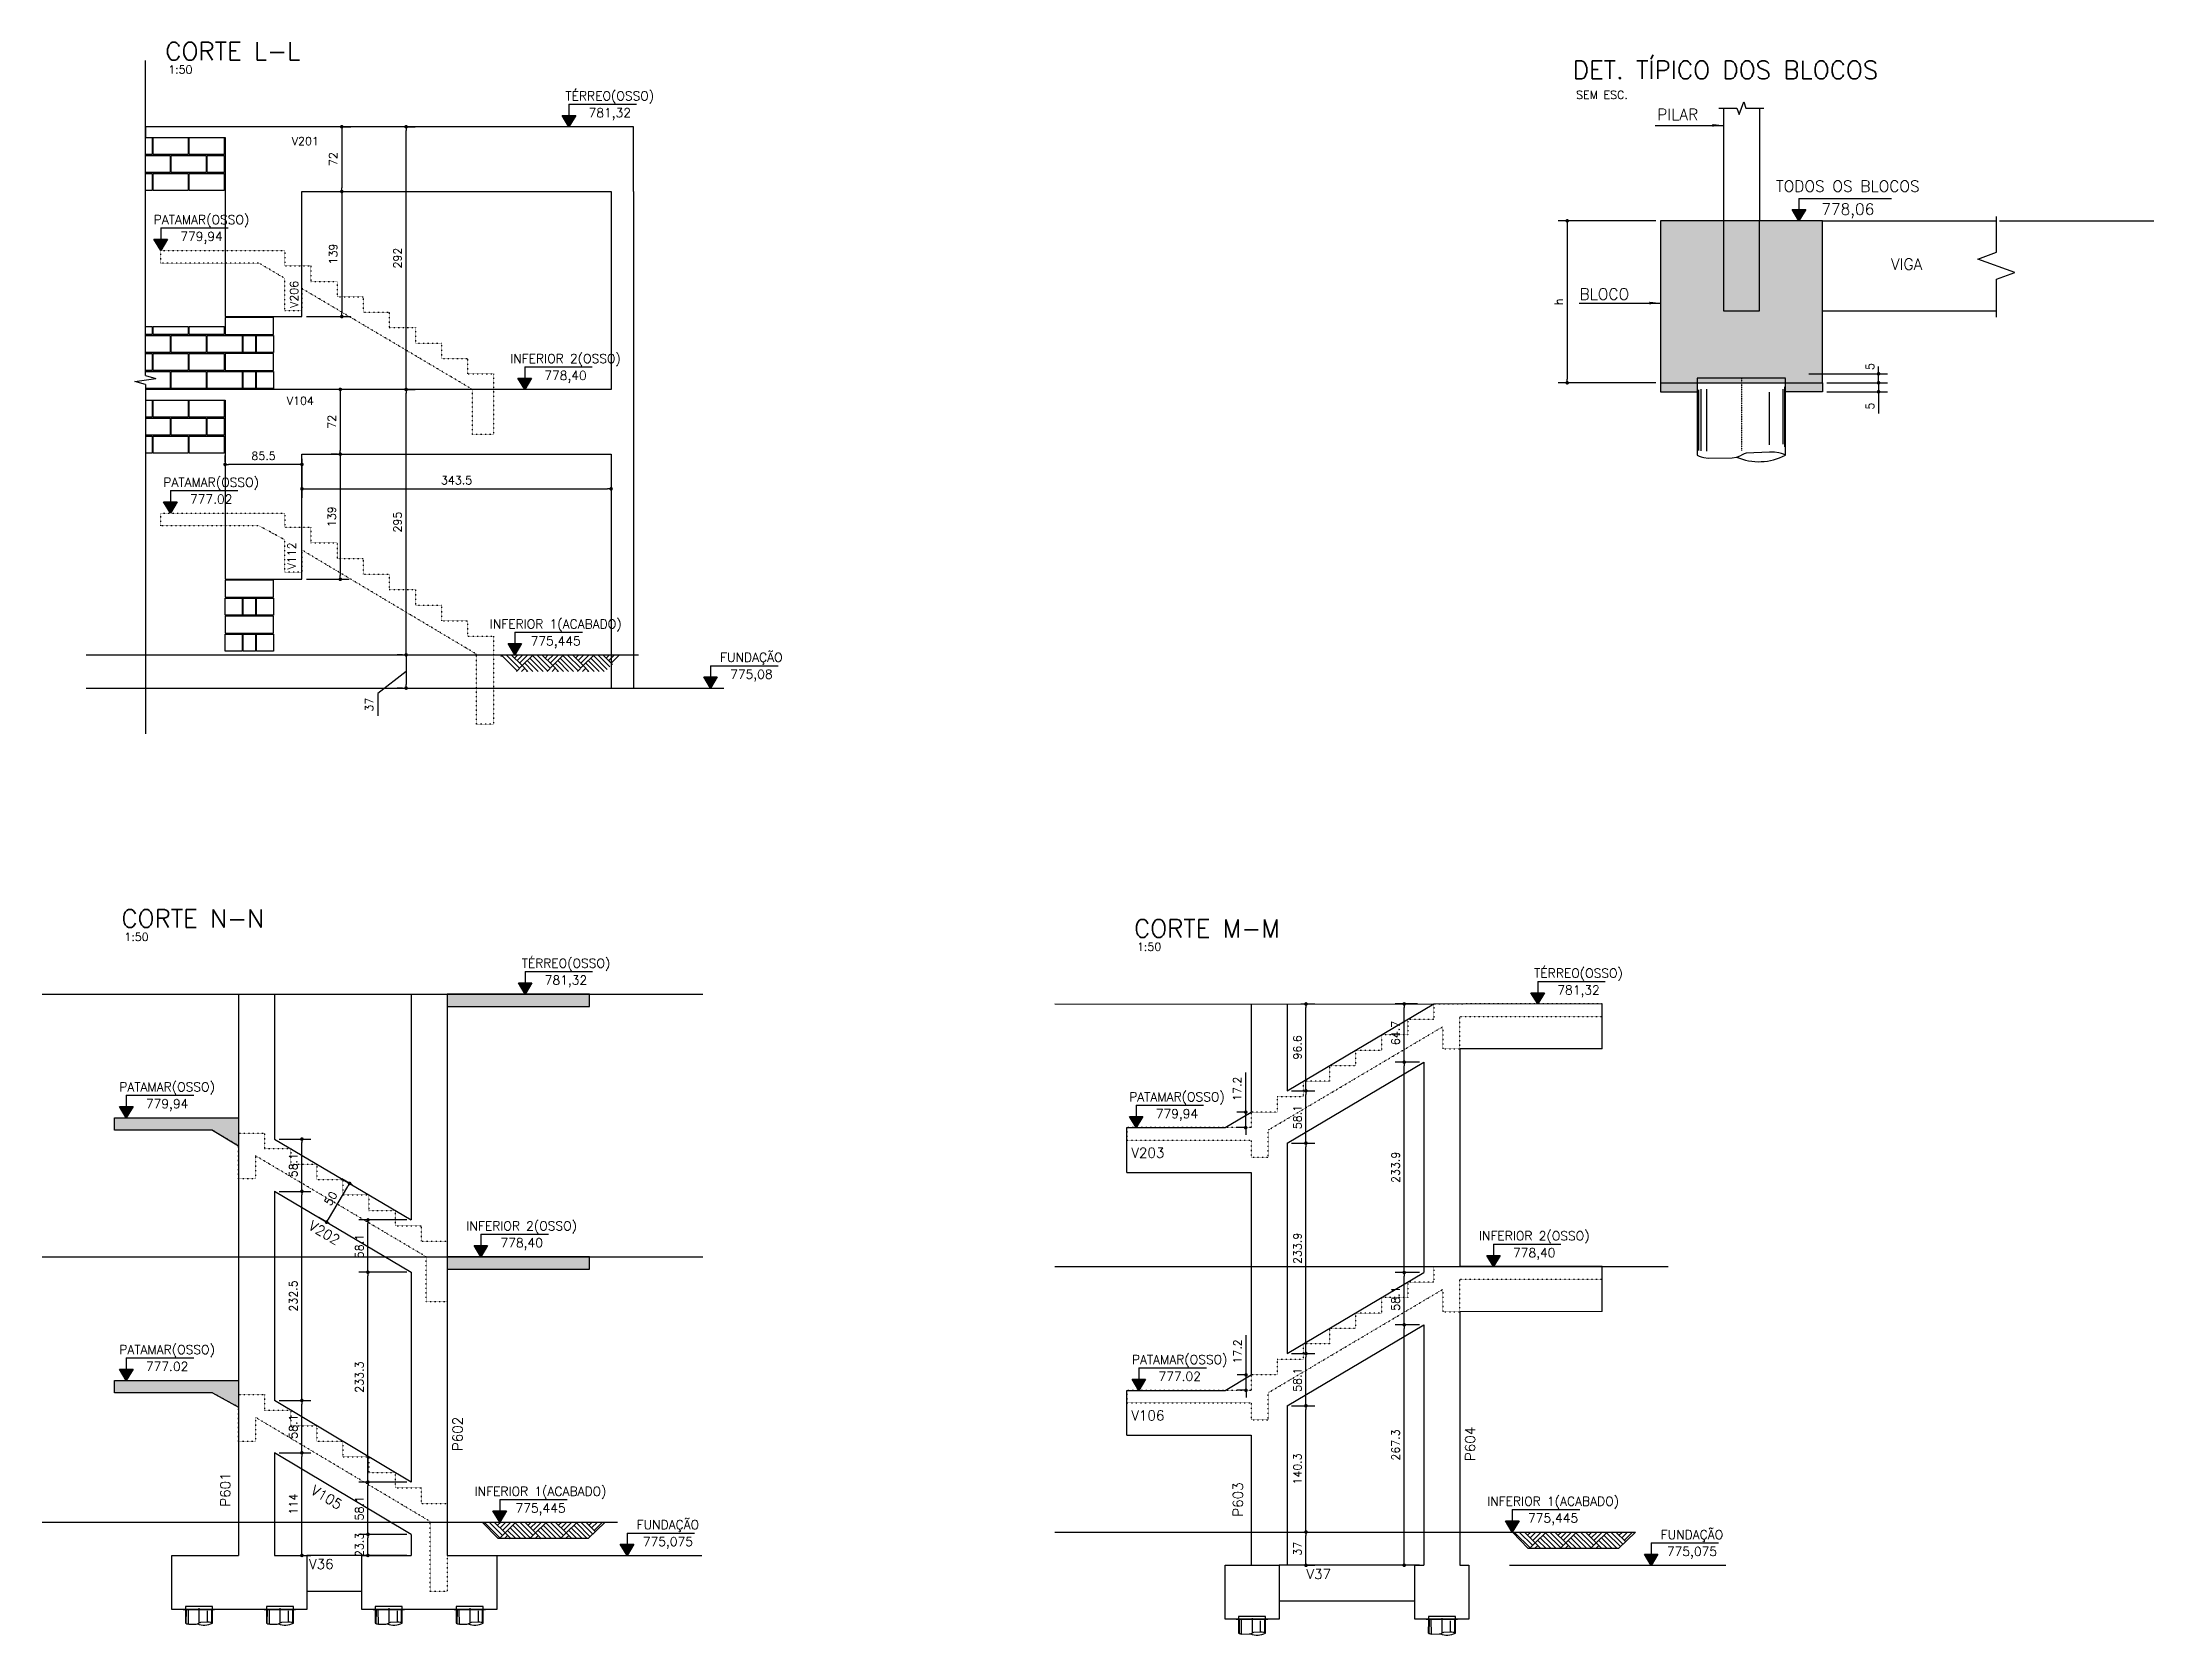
# Model space of a CAD drawing. Extents: x -39962 to 15224, y 23445 to 41277.
# Drawn here: x 5932 to 8278, y 29167 to 30938 of the extents above; entities that cross this region are included whole.
import ezdxf
from ezdxf.enums import TextEntityAlignment as Align

# ---------------------------------------------------------------- set-up
doc = ezdxf.new("R2010")
doc.units = 0
for name, pattern in [('DASHED', [0.75, 0.5, -0.25]), ('ESTILO_TQS_0002', [0.4, 0.1, -0.3]), ('ESTILO_TQS_0005', [0.2, 0.1, -0.1])]:
    doc.linetypes.add(name, pattern=pattern)
doc.layers.get('0').update_dxf_attribs({"linetype": 'CONTINUOUS'})
doc.layers.get('Defpoints').update_dxf_attribs({"linetype": 'CONTINUOUS'})
for name, color, linetype in [('COTA', 1, 'CONTINUOUS'), ('H1', 251, 'CONTINUOUS'), ('H2', 252, 'CONTINUOUS'), ('H3', 253, 'CONTINUOUS'), ('H6', 1, 'CONTINUOUS'), ('LINHA-FINA', 1, 'CONTINUOUS'), ('LINHA_FINA', 1, 'CONTINUOUS'), ('PENA_1', 1, 'CONTINUOUS'), ('PENA_12', 9, 'CONTINUOUS'), ('PENA_2', 2, 'CONTINUOUS'), ('PENA_3', 3, 'CONTINUOUS'), ('T1', 2, 'CONTINUOUS'), ('T2', 3, 'CONTINUOUS'), ('T3', 4, 'CONTINUOUS'), ('TEXTO', 3, 'CONTINUOUS'), ('VIG-D', 2, 'CONTINUOUS'), ('VIGA', 3, 'CONTINUOUS'), ('VIGAT', 3, 'ESTILO_TQS_0002')]:
    doc.layers.add(name, color=color, linetype=linetype)
doc.styles.add('COTA', font='romans.shx')
doc.styles.get("Standard").update_dxf_attribs({"font": 'ROMANS.SHX'})
doc.styles.add('TEXTO', font='romans.shx', dxfattribs={"height": 10})
doc.styles.add('Texto1', font='romans.shx', dxfattribs={"height": 9})
doc.styles.add('Texto2', font='romans.shx', dxfattribs={"height": 12.5})
doc.styles.add('Texto3', font='romans.shx', dxfattribs={"height": 20})
doc.dimstyles.new('forma', dxfattribs={"dimscale": 5, "dimtxt": 1.8, "dimasz": 0.8, "dimexe": 2, "dimexo": 1, "dimgap": 1, "dimtad": 1, "dimdec": 1, "dimzin": 9, "dimdsep": 46, "dimtxsty": 'COTA', "dimblk1": 'DOT', "dimblk2": 'DOT', "dimsah": 1, "dimcen": 0, "dimdle": 1, "dimclrd": 256, "dimclre": 256, "dimclrt": 2, "dimadec": 0, "dimazin": 0, "dimtfac": 1, "dimtdec": 0, "dimtmove": 0, "dimatfit": 3, "dimfxl": 1, "dimtolj": 1, "dimtzin": 0, "dimarcsym": 0})

msp = doc.modelspace()

# ---------------------------------------------------------------- texts
at = {"layer": 'COTA', "color": 2, "char_height": 9, "attachment_point": 5, "rotation": 90, "style": 'COTA'}
for s, insert in [('\\A1;h', (7617.07, 30649.8)), ('\\A1;5 ', (7963.12, 30577.8)), ('\\A1;5 ', (7963.12, 30533.8))]:
    msp.add_mtext(s, dxfattribs=dict(at, insert=insert))
at = {"layer": 'T1', "style": 'Texto1'}
for s, p in [('1:50', (6071.74, 30903.45)), ('SEM ESC.', (7636.46, 30875.41)), ('V201', (6209.08, 30823.99)), ('V104', (6203.55, 30535.33)), ('1:50', (6023.03, 29939.36)), ('1:50', (7148.39, 29928.32))]:
    msp.add_text(s, height=9, dxfattribs=at).set_placement(p)
for s, p in [('V206', (6216.16, 30642.97)), ('V112', (6213.41, 30352.33))]:
    msp.add_text(s, height=9, rotation=90, dxfattribs=at).set_placement(p)
at = {"layer": 'T2', "style": 'Texto2'}
for s, p in [('PILAR', (7726.65, 30851.84)), ('VIGA', (7986.36, 30685.43)), ('BLOCO', (7640.24, 30652.16))]:
    msp.add_text(s, height=12.5, dxfattribs=at).set_placement(p)
for s, p in [('TODOS OS BLOCOS', (7938.44, 30768.26)), ('778,06', (7938.44, 30742.82))]:
    msp.add_text(s, height=12.5, dxfattribs=at).set_placement(p, align=Align.BOTTOM_CENTER)
at = {"layer": 'T3', "style": 'Texto3'}
for s, p in [('CORTE L-L', (6068.51, 30918.35)), ('DET. TÍPICO DOS BLOCOS', (7632.86, 30897.56)), ('CORTE N-N', (6019.8, 29954.27)), ('CORTE M-M', (7145.16, 29943.22))]:
    msp.add_text(s, height=20, dxfattribs=at).set_placement(p)
at = {"layer": 'VIG-D', "linetype": 'Continuous'}
for s, p in [('V203', (7142.11, 29698.35)), ('V106', (7142.11, 29406.35)), ('V36', (6228.24, 29241.15)), ('V37', (7336.79, 29230.11))]:
    msp.add_text(s, height=11, dxfattribs=at).set_placement(p)
for s, rotation, p in [('V202', 329.18174, (6226.79, 29619.72)), ('P602', 90, (6398.87, 29372.17)), ('P604', 90, (7524.23, 29361.12)), ('P601', 90, (6140.68, 29310.35)), ('V105', 329.18174, (6229.23, 29325.55)), ('P603', 90, (7266.04, 29299.31))]:
    msp.add_text(s, height=11, rotation=rotation, dxfattribs=at).set_placement(p)

# ---------------------------------------------------------------- blocks, each defined once
blk = doc.blocks.new('elevação_d')
at = {"layer": 'LINHA_FINA', "linetype": 'Continuous'}
blk.add_hatch(color=256, dxfattribs=at).paths.add_polyline_path([(0, 0), (1.5, 2.5), (-1.5, 2.5)])
at = {"layer": 'LINHA_FINA'}
for p, q in [((0, 5), (0, 2.5)), ((0, 5), (15, 5)), ((0, 0), (-1.5, 2.5)), ((-1.5, 2.5), (1.5, 2.5)), ((1.5, 2.5), (0, 0))]:
    blk.add_line(p, q, dxfattribs=at)
at = {"layer": 'TEXTO', "linetype": 'Continuous', "style": 'TEXTO'}
for p in [(9.07, 5.25), (9.07, 1.5)]:
    blk.add_attdef('XXXX.XX', text='', height=2, dxfattribs=at).set_placement(p, align=Align.BOTTOM_CENTER)
blk = doc.blocks.new('interrup')
at = {"layer": 'LINHA_FINA'}
for p, q in [((-1, 0), (-0.33, 2.31)), ((0.33, -2.31), (-0.33, 2.31)), ((1, 0), (0.33, -2.31))]:
    blk.add_line(p, q, dxfattribs=at)
blk = doc.blocks.new('_Dot')
at = {"color": 0, "linetype": 'ByBlock', "lineweight": -2}
blk.add_line((-0.5, 0), (-1, 0), dxfattribs=at)
at = {"color": 0, "linetype": 'ByBlock', "const_width": 0.5}
blk.add_lwpolyline([(-0.25, 0, 1), (0.25, 0, 1)], format="xyb", close=True, dxfattribs=at)
blk = doc.blocks.new('*D134')
at = {"layer": 'COTA', "lineweight": -2, "transparency": 16777216}
for p, q in [((6335.8, 30552.4), (6346.1, 30552.4)), ((6336.1, 30261.4), (6336.1, 30548.4)), ((6335.8, 30257.4), (6346.1, 30257.4))]:
    blk.add_line(p, q, dxfattribs=at)
at = {"layer": 'Defpoints', "color": 0, "transparency": 16777216}
for p in [(6330.8, 30552.4), (6336.1, 30552.4), (6330.8, 30257.4)]:
    blk.add_point(p, dxfattribs=at)
at = {"layer": 'COTA', "lineweight": -2, "transparency": 16777216, "xscale": 4, "yscale": 4, "zscale": 4}
for p, rotation in [((6336.1, 30552.4), 90), ((6336.1, 30257.4), 270)]:
    blk.add_blockref('_Dot', p, dxfattribs=dict(at, rotation=rotation))
at = {"layer": 'COTA', "color": 2, "transparency": 16777216, "insert": (6326.6, 30404.9), "char_height": 9, "attachment_point": 5, "rotation": 90, "style": 'COTA'}
blk.add_mtext('\\A1;295 ', dxfattribs=at)
blk = doc.blocks.new('*D135')
at = {"layer": 'COTA', "lineweight": -2, "transparency": 16777216}
for p, q in [((6332.2, 30257.4), (6326.1, 30257.4)), ((6336.1, 30253.4), (6336.1, 30224.4)), ((6336.1, 30238.9), (6304.6, 30214.3)), ((6304.6, 30214.3), (6304.6, 30189.7)), ((6332.2, 30220.4), (6326.1, 30220.4))]:
    blk.add_line(p, q, dxfattribs=at)
at = {"layer": 'Defpoints', "color": 0, "transparency": 16777216}
for p in [(6337.2, 30257.4), (6336.1, 30220.4), (6337.2, 30220.4)]:
    blk.add_point(p, dxfattribs=at)
at = {"layer": 'COTA', "lineweight": -2, "transparency": 16777216, "xscale": 4, "yscale": 4, "zscale": 4}
for p, rotation in [((6336.1, 30257.4), 90), ((6336.1, 30220.4), 270)]:
    blk.add_blockref('_Dot', p, dxfattribs=dict(at, rotation=rotation))
at = {"layer": 'COTA', "color": 2, "transparency": 16777216, "insert": (6295.1, 30202), "char_height": 9, "attachment_point": 5, "rotation": 90, "style": 'COTA'}
blk.add_mtext('\\A1;37 ', dxfattribs=at)
blk = doc.blocks.new('*D136')
at = {"layer": 'COTA', "lineweight": -2, "transparency": 16777216}
for p, q in [((6335.3, 30844.4), (6346.1, 30844.4)), ((6336.1, 30556.4), (6336.1, 30840.4)), ((6335.8, 30552.4), (6346.1, 30552.4))]:
    blk.add_line(p, q, dxfattribs=at)
at = {"layer": 'Defpoints', "color": 0, "transparency": 16777216}
for p in [(6330.3, 30844.4), (6336.1, 30844.4), (6330.8, 30552.4)]:
    blk.add_point(p, dxfattribs=at)
at = {"layer": 'COTA', "lineweight": -2, "transparency": 16777216, "xscale": 4, "yscale": 4, "zscale": 4}
for p, rotation in [((6336.1, 30844.4), 90), ((6336.1, 30552.4), 270)]:
    blk.add_blockref('_Dot', p, dxfattribs=dict(at, rotation=rotation))
at = {"layer": 'COTA', "color": 2, "transparency": 16777216, "insert": (6326.6, 30698.4), "char_height": 9, "attachment_point": 5, "rotation": 90, "style": 'COTA'}
blk.add_mtext('\\A1;292 ', dxfattribs=at)
blk = doc.blocks.new('A$Cfeb4b014')
at = {"layer": 'PENA_1'}
for p, q in [((0, 29.3), (58.3, 29.3)), ((54.2, 34.3), (4.2, 34.3)), ((4.2, 34.3), (4.2, 29.1)), ((4.2, 29.1), (4.2, 3.7)), ((4.7, 3.5), (5.1, 28)), ((5.8, 3), (6.3, 28.4)), ((9.9, 2), (9.6, 28.2)), ((29.2, 31.4), (29.2, 3.7)), ((45.1, 5.4), (45.1, 26.7)), ((52.9, 4.3), (52.9, 28.4)), ((53.8, 3.9), (53.8, 29.6)), ((54.2, 29.1), (54.2, 34.3)), ((54.2, 3.7), (54.2, 29.1))]:
    blk.add_line(p, q, dxfattribs=at)
for points in [[(4.2, 3.7), (5.3, 3.2), (6.4, 2.8), (7.9, 2.4), (10.4, 2), (24, 2.1), (26.4, 2.6), (27.6, 3), (29.2, 3.7)], [(54.2, 3.7), (53.1, 4.3), (52, 4.7), (50.4, 5.1), (47.9, 5.5), (45.1, 5.4), (31.9, 4.9), (30.8, 4.5), (29.2, 3.7)]]:
    blk.add_lwpolyline(points, dxfattribs=at)
blk.add_arc((39.1, 32.1), 32.1, 246.6344, 297.9627, dxfattribs=at)
blk = doc.blocks.new('*D138')
at = {"layer": 'COTA', "lineweight": -2, "transparency": 16777216}
for p, q in [((6220.4, 30475.4), (6220.4, 30431.9)), ((6563.9, 30475.4), (6563.9, 30431.9)), ((6224.4, 30441.9), (6559.9, 30441.9))]:
    blk.add_line(p, q, dxfattribs=at)
at = {"layer": 'Defpoints', "color": 0, "transparency": 16777216}
for p in [(6220.4, 30480.4), (6563.9, 30480.4), (6563.9, 30441.9)]:
    blk.add_point(p, dxfattribs=at)
at = {"layer": 'COTA', "lineweight": -2, "transparency": 16777216, "xscale": 4, "yscale": 4, "zscale": 4, "rotation": 180}
blk.add_blockref('_Dot', (6220.4, 30441.9), dxfattribs=at)
at = {"layer": 'COTA', "lineweight": -2, "transparency": 16777216, "xscale": 4, "yscale": 4, "zscale": 4}
blk.add_blockref('_Dot', (6563.9, 30441.9), dxfattribs=at)
at = {"layer": 'COTA', "color": 2, "transparency": 16777216, "insert": (6392.2, 30451.4), "char_height": 9, "attachment_point": 5, "style": 'COTA'}
blk.add_mtext('\\A1;343.5 ', dxfattribs=at)
blk = doc.blocks.new('*D139')
at = {"layer": 'COTA', "lineweight": -2, "transparency": 16777216}
for p, q in [((6336.9, 29279.7), (6283.7, 29279.7)), ((6293.7, 29260.3), (6293.7, 29275.7)), ((6336.9, 29256.3), (6283.7, 29256.3))]:
    blk.add_line(p, q, dxfattribs=at)
at = {"layer": 'Defpoints', "color": 0, "transparency": 16777216}
for p in [(6293.7, 29279.7), (6341.9, 29279.7), (6341.9, 29256.3)]:
    blk.add_point(p, dxfattribs=at)
at = {"layer": 'COTA', "lineweight": -2, "transparency": 16777216, "xscale": 4, "yscale": 4, "zscale": 4}
for p, rotation in [((6293.7, 29279.7), 90), ((6293.7, 29256.3), 270)]:
    blk.add_blockref('_Dot', p, dxfattribs=dict(at, rotation=rotation))
at = {"layer": 'COTA', "color": 2, "transparency": 16777216, "insert": (6284.2, 29268), "char_height": 9, "attachment_point": 5, "rotation": 90, "style": 'COTA'}
blk.add_mtext('\\A1;23.3 ', dxfattribs=at)
blk = doc.blocks.new('*D140')
at = {"layer": 'COTA', "lineweight": -2, "transparency": 16777216}
for p, q in [((6336.9, 29337.8), (6283.7, 29337.8)), ((6293.7, 29283.7), (6293.7, 29333.8)), ((6336.9, 29279.7), (6283.7, 29279.7))]:
    blk.add_line(p, q, dxfattribs=at)
at = {"layer": 'Defpoints', "color": 0, "transparency": 16777216}
for p in [(6293.7, 29337.8), (6341.9, 29337.8), (6341.9, 29279.7)]:
    blk.add_point(p, dxfattribs=at)
at = {"layer": 'COTA', "lineweight": -2, "transparency": 16777216, "xscale": 4, "yscale": 4, "zscale": 4}
for p, rotation in [((6293.7, 29337.8), 90), ((6293.7, 29279.7), 270)]:
    blk.add_blockref('_Dot', p, dxfattribs=dict(at, rotation=rotation))
at = {"layer": 'COTA', "color": 2, "transparency": 16777216, "insert": (6284.2, 29308.7), "char_height": 9, "attachment_point": 5, "rotation": 90, "style": 'COTA'}
blk.add_mtext('\\A1;58.1 ', dxfattribs=at)
blk = doc.blocks.new('*D141')
at = {"layer": 'COTA', "lineweight": -2, "transparency": 16777216}
for p, q in [((6336.9, 29571.1), (6283.7, 29571.1)), ((6293.7, 29341.8), (6293.7, 29567.1)), ((6336.9, 29337.8), (6283.7, 29337.8))]:
    blk.add_line(p, q, dxfattribs=at)
at = {"layer": 'Defpoints', "color": 0, "transparency": 16777216}
for p in [(6293.7, 29571.1), (6341.9, 29571.1), (6341.9, 29337.8)]:
    blk.add_point(p, dxfattribs=at)
at = {"layer": 'COTA', "lineweight": -2, "transparency": 16777216, "xscale": 4, "yscale": 4, "zscale": 4}
for p, rotation in [((6293.7, 29571.1), 90), ((6293.7, 29337.8), 270)]:
    blk.add_blockref('_Dot', p, dxfattribs=dict(at, rotation=rotation))
at = {"layer": 'COTA', "color": 2, "transparency": 16777216, "insert": (6284.2, 29454.4), "char_height": 9, "attachment_point": 5, "rotation": 90, "style": 'COTA'}
blk.add_mtext('\\A1;233.3 ', dxfattribs=at)
blk = doc.blocks.new('*D142')
at = {"layer": 'COTA', "lineweight": -2, "transparency": 16777216}
for p, q in [((6336.9, 29629.2), (6283.7, 29629.2)), ((6293.7, 29575.1), (6293.7, 29625.2)), ((6336.9, 29571.1), (6283.7, 29571.1))]:
    blk.add_line(p, q, dxfattribs=at)
at = {"layer": 'Defpoints', "color": 0, "transparency": 16777216}
for p in [(6293.7, 29629.2), (6341.9, 29629.2), (6341.9, 29571.1)]:
    blk.add_point(p, dxfattribs=at)
at = {"layer": 'COTA', "lineweight": -2, "transparency": 16777216, "xscale": 4, "yscale": 4, "zscale": 4}
for p, rotation in [((6293.7, 29629.2), 90), ((6293.7, 29571.1), 270)]:
    blk.add_blockref('_Dot', p, dxfattribs=dict(at, rotation=rotation))
at = {"layer": 'COTA', "color": 2, "transparency": 16777216, "insert": (6284.2, 29600.1), "char_height": 9, "attachment_point": 5, "rotation": 90, "style": 'COTA'}
blk.add_mtext('\\A1;58.1 ', dxfattribs=at)
blk = doc.blocks.new('*D143')
at = {"layer": 'COTA', "lineweight": -2, "transparency": 16777216}
for p, q in [((6249.9, 29630.2), (6271.2, 29666.3)), ((6276.1, 29668.1), (6264.7, 29674.9)), ((6250.6, 29625.1), (6239.2, 29631.8))]:
    blk.add_line(p, q, dxfattribs=at)
at = {"layer": 'Defpoints', "color": 0, "transparency": 16777216}
for p in [(6273.3, 29669.8), (6280.4, 29665.6), (6254.9, 29622.5)]:
    blk.add_point(p, dxfattribs=at)
at = {"layer": 'COTA', "lineweight": -2, "transparency": 16777216, "xscale": 4, "yscale": 4, "zscale": 4}
for p, rotation in [((6273.3, 29669.8), 59.3861726238148), ((6247.8, 29626.7), 239.3861726238148)]:
    blk.add_blockref('_Dot', p, dxfattribs=dict(at, rotation=rotation))
at = {"layer": 'COTA', "color": 2, "transparency": 16777216, "insert": (6252.4, 29653.1), "char_height": 9, "attachment_point": 5, "rotation": 59.3862, "style": 'COTA'}
blk.add_mtext('\\A1;50 ', dxfattribs=at)
blk = doc.blocks.new('*D144')
at = {"layer": 'COTA', "lineweight": -2, "transparency": 16777216}
for p, q in [((6194.9, 29370.4), (6230.3, 29370.4)), ((6220.3, 29260.3), (6220.3, 29366.4)), ((6194.9, 29256.3), (6230.3, 29256.3))]:
    blk.add_line(p, q, dxfattribs=at)
at = {"layer": 'Defpoints', "color": 0, "transparency": 16777216}
for p in [(6189.9, 29370.4), (6220.3, 29370.4), (6189.9, 29256.3)]:
    blk.add_point(p, dxfattribs=at)
at = {"layer": 'COTA', "lineweight": -2, "transparency": 16777216, "xscale": 4, "yscale": 4, "zscale": 4}
for p, rotation in [((6220.3, 29370.4), 90), ((6220.3, 29256.3), 270)]:
    blk.add_blockref('_Dot', p, dxfattribs=dict(at, rotation=rotation))
at = {"layer": 'COTA', "color": 2, "transparency": 16777216, "insert": (6210.8, 29313.3), "char_height": 9, "attachment_point": 5, "rotation": 90, "style": 'COTA'}
blk.add_mtext('\\A1;114 ', dxfattribs=at)
blk = doc.blocks.new('*D145')
at = {"layer": 'COTA', "lineweight": -2, "transparency": 16777216}
for p, q in [((6194.9, 29428.5), (6230.3, 29428.5)), ((6220.3, 29374.4), (6220.3, 29424.5)), ((6194.9, 29370.4), (6230.3, 29370.4))]:
    blk.add_line(p, q, dxfattribs=at)
at = {"layer": 'Defpoints', "color": 0, "transparency": 16777216}
for p in [(6189.9, 29428.5), (6220.3, 29428.5), (6189.9, 29370.4)]:
    blk.add_point(p, dxfattribs=at)
at = {"layer": 'COTA', "lineweight": -2, "transparency": 16777216, "xscale": 4, "yscale": 4, "zscale": 4}
for p, rotation in [((6220.3, 29428.5), 90), ((6220.3, 29370.4), 270)]:
    blk.add_blockref('_Dot', p, dxfattribs=dict(at, rotation=rotation))
at = {"layer": 'COTA', "color": 2, "transparency": 16777216, "insert": (6210.8, 29399.4), "char_height": 9, "attachment_point": 5, "rotation": 90, "style": 'COTA'}
blk.add_mtext('\\A1;58.1 ', dxfattribs=at)
blk = doc.blocks.new('*D146')
at = {"layer": 'COTA', "lineweight": -2, "transparency": 16777216}
for p, q in [((6194.9, 29661), (6230.3, 29661)), ((6220.3, 29432.5), (6220.3, 29657)), ((6194.9, 29428.5), (6230.3, 29428.5))]:
    blk.add_line(p, q, dxfattribs=at)
at = {"layer": 'Defpoints', "color": 0, "transparency": 16777216}
for p in [(6189.9, 29661), (6220.3, 29661), (6189.9, 29428.5)]:
    blk.add_point(p, dxfattribs=at)
at = {"layer": 'COTA', "lineweight": -2, "transparency": 16777216, "xscale": 4, "yscale": 4, "zscale": 4}
for p, rotation in [((6220.3, 29661), 90), ((6220.3, 29428.5), 270)]:
    blk.add_blockref('_Dot', p, dxfattribs=dict(at, rotation=rotation))
at = {"layer": 'COTA', "color": 2, "transparency": 16777216, "insert": (6210.8, 29544.7), "char_height": 9, "attachment_point": 5, "rotation": 90, "style": 'COTA'}
blk.add_mtext('\\A1;232.5 ', dxfattribs=at)
blk = doc.blocks.new('*D147')
at = {"layer": 'COTA', "lineweight": -2, "transparency": 16777216}
for p, q in [((6194.9, 29719.1), (6230.3, 29719.1)), ((6220.3, 29665), (6220.3, 29715.1)), ((6194.9, 29661), (6230.3, 29661))]:
    blk.add_line(p, q, dxfattribs=at)
at = {"layer": 'Defpoints', "color": 0, "transparency": 16777216}
for p in [(6189.9, 29719.1), (6220.3, 29719.1), (6189.9, 29661)]:
    blk.add_point(p, dxfattribs=at)
at = {"layer": 'COTA', "lineweight": -2, "transparency": 16777216, "xscale": 4, "yscale": 4, "zscale": 4}
for p, rotation in [((6220.3, 29719.1), 90), ((6220.3, 29661), 270)]:
    blk.add_blockref('_Dot', p, dxfattribs=dict(at, rotation=rotation))
at = {"layer": 'COTA', "color": 2, "transparency": 16777216, "insert": (6210.8, 29690.1), "char_height": 9, "attachment_point": 5, "rotation": 90, "style": 'COTA'}
blk.add_mtext('\\A1;58.1 ', dxfattribs=at)
blk = doc.blocks.new('*D148')
at = {"layer": 'COTA', "lineweight": -2, "transparency": 16777216}
for p, q in [((7462.3, 29512.6), (7435.4, 29512.6)), ((7445.4, 29249.3), (7445.4, 29508.6)), ((7462.3, 29245.3), (7435.4, 29245.3))]:
    blk.add_line(p, q, dxfattribs=at)
at = {"layer": 'Defpoints', "color": 0, "transparency": 16777216}
for p in [(7445.4, 29512.6), (7467.3, 29512.6), (7467.3, 29245.3)]:
    blk.add_point(p, dxfattribs=at)
at = {"layer": 'COTA', "lineweight": -2, "transparency": 16777216, "xscale": 4, "yscale": 4, "zscale": 4}
for p, rotation in [((7445.4, 29512.6), 90), ((7445.4, 29245.3), 270)]:
    blk.add_blockref('_Dot', p, dxfattribs=dict(at, rotation=rotation))
at = {"layer": 'COTA', "color": 2, "transparency": 16777216, "insert": (7435.9, 29379), "char_height": 9, "attachment_point": 5, "rotation": 90, "style": 'COTA'}
blk.add_mtext('\\A1;267.3 ', dxfattribs=at)
blk = doc.blocks.new('*D154')
at = {"layer": 'COTA', "lineweight": -2, "transparency": 16777216}
for p, q in [((6134.9, 30472), (6134.9, 30479)), ((6216.4, 30469), (6138.9, 30469)), ((6220.4, 30472), (6220.4, 30479))]:
    blk.add_line(p, q, dxfattribs=at)
at = {"layer": 'Defpoints', "color": 0, "transparency": 16777216}
for p in [(6134.9, 30469), (6134.9, 30467), (6220.4, 30467)]:
    blk.add_point(p, dxfattribs=at)
at = {"layer": 'COTA', "lineweight": -2, "transparency": 16777216, "xscale": 4, "yscale": 4, "zscale": 4, "rotation": 180}
blk.add_blockref('_Dot', (6134.9, 30469), dxfattribs=at)
at = {"layer": 'COTA', "lineweight": -2, "transparency": 16777216, "xscale": 4, "yscale": 4, "zscale": 4}
blk.add_blockref('_Dot', (6220.4, 30469), dxfattribs=at)
at = {"layer": 'COTA', "color": 2, "transparency": 16777216, "insert": (6177.7, 30478.5), "char_height": 9, "attachment_point": 5, "style": 'COTA'}
blk.add_mtext('\\A1;85.5 ', dxfattribs=at)
blk = doc.blocks.new('*D159')
at = {"layer": 'COTA', "lineweight": -2, "transparency": 16777216}
for p, q in [((7335.4, 29282.3), (7346.2, 29282.3)), ((7336.2, 29249.3), (7336.2, 29278.3)), ((7335.4, 29245.3), (7346.2, 29245.3))]:
    blk.add_line(p, q, dxfattribs=at)
at = {"layer": 'Defpoints', "color": 0, "transparency": 16777216}
for p in [(7330.4, 29282.3), (7336.2, 29282.3), (7330.4, 29245.3)]:
    blk.add_point(p, dxfattribs=at)
at = {"layer": 'COTA', "lineweight": -2, "transparency": 16777216, "xscale": 4, "yscale": 4, "zscale": 4}
for p, rotation in [((7336.2, 29282.3), 90), ((7336.2, 29245.3), 270)]:
    blk.add_blockref('_Dot', p, dxfattribs=dict(at, rotation=rotation))
at = {"layer": 'COTA', "color": 2, "transparency": 16777216, "insert": (7326.7, 29263.8), "char_height": 9, "attachment_point": 5, "rotation": 90, "style": 'COTA'}
blk.add_mtext('\\A1;37 ', dxfattribs=at)
blk = doc.blocks.new('*D160')
at = {"layer": 'COTA', "lineweight": -2, "transparency": 16777216}
for p, q in [((7320.3, 29422.6), (7346.2, 29422.6)), ((7336.2, 29286.3), (7336.2, 29418.6)), ((7335.4, 29282.3), (7346.2, 29282.3))]:
    blk.add_line(p, q, dxfattribs=at)
at = {"layer": 'Defpoints', "color": 0, "transparency": 16777216}
for p in [(7315.3, 29422.6), (7336.2, 29422.6), (7330.4, 29282.3)]:
    blk.add_point(p, dxfattribs=at)
at = {"layer": 'COTA', "lineweight": -2, "transparency": 16777216, "xscale": 4, "yscale": 4, "zscale": 4}
for p, rotation in [((7336.2, 29422.6), 90), ((7336.2, 29282.3), 270)]:
    blk.add_blockref('_Dot', p, dxfattribs=dict(at, rotation=rotation))
at = {"layer": 'COTA', "color": 2, "transparency": 16777216, "insert": (7326.7, 29352.4), "char_height": 9, "attachment_point": 5, "rotation": 90, "style": 'COTA'}
blk.add_mtext('\\A1;140.3 ', dxfattribs=at)
blk = doc.blocks.new('*D161')
at = {"layer": 'COTA', "lineweight": -2, "transparency": 16777216}
for p, q in [((7320.3, 29480.7), (7346.2, 29480.7)), ((7336.2, 29426.6), (7336.2, 29476.7)), ((7320.3, 29422.6), (7346.2, 29422.6))]:
    blk.add_line(p, q, dxfattribs=at)
at = {"layer": 'Defpoints', "color": 0, "transparency": 16777216}
for p in [(7315.3, 29480.7), (7336.2, 29480.7), (7315.3, 29422.6)]:
    blk.add_point(p, dxfattribs=at)
at = {"layer": 'COTA', "lineweight": -2, "transparency": 16777216, "xscale": 4, "yscale": 4, "zscale": 4}
for p, rotation in [((7336.2, 29480.7), 90), ((7336.2, 29422.6), 270)]:
    blk.add_blockref('_Dot', p, dxfattribs=dict(at, rotation=rotation))
at = {"layer": 'COTA', "color": 2, "transparency": 16777216, "insert": (7326.7, 29451.6), "char_height": 9, "attachment_point": 5, "rotation": 90, "style": 'COTA'}
blk.add_mtext('\\A1;58.1 ', dxfattribs=at)
blk = doc.blocks.new('*D162')
at = {"layer": 'COTA', "lineweight": -2, "transparency": 16777216}
for p, q in [((7320.3, 29714.6), (7346.2, 29714.6)), ((7336.2, 29484.7), (7336.2, 29710.6)), ((7320.3, 29480.7), (7346.2, 29480.7))]:
    blk.add_line(p, q, dxfattribs=at)
at = {"layer": 'Defpoints', "color": 0, "transparency": 16777216}
for p in [(7315.3, 29714.6), (7336.2, 29714.6), (7315.3, 29480.7)]:
    blk.add_point(p, dxfattribs=at)
at = {"layer": 'COTA', "lineweight": -2, "transparency": 16777216, "xscale": 4, "yscale": 4, "zscale": 4}
for p, rotation in [((7336.2, 29714.6), 90), ((7336.2, 29480.7), 270)]:
    blk.add_blockref('_Dot', p, dxfattribs=dict(at, rotation=rotation))
at = {"layer": 'COTA', "color": 2, "transparency": 16777216, "insert": (7326.7, 29597.6), "char_height": 9, "attachment_point": 5, "rotation": 90, "style": 'COTA'}
blk.add_mtext('\\A1;233.9 ', dxfattribs=at)
blk = doc.blocks.new('*D163')
at = {"layer": 'COTA', "lineweight": -2, "transparency": 16777216}
for p, q in [((7320.3, 29772.7), (7346.2, 29772.7)), ((7336.2, 29718.6), (7336.2, 29768.7)), ((7320.3, 29714.6), (7346.2, 29714.6))]:
    blk.add_line(p, q, dxfattribs=at)
at = {"layer": 'Defpoints', "color": 0, "transparency": 16777216}
for p in [(7315.3, 29772.7), (7336.2, 29772.7), (7315.3, 29714.6)]:
    blk.add_point(p, dxfattribs=at)
at = {"layer": 'COTA', "lineweight": -2, "transparency": 16777216, "xscale": 4, "yscale": 4, "zscale": 4}
for p, rotation in [((7336.2, 29772.7), 90), ((7336.2, 29714.6), 270)]:
    blk.add_blockref('_Dot', p, dxfattribs=dict(at, rotation=rotation))
at = {"layer": 'COTA', "color": 2, "transparency": 16777216, "insert": (7326.7, 29743.6), "char_height": 9, "attachment_point": 5, "rotation": 90, "style": 'COTA'}
blk.add_mtext('\\A1;58.1 ', dxfattribs=at)
blk = doc.blocks.new('*D164')
at = {"layer": 'COTA', "lineweight": -2, "transparency": 16777216}
for p, q in [((7330.6, 29869.3), (7346.2, 29869.3)), ((7336.2, 29776.7), (7336.2, 29865.3)), ((7320.3, 29772.7), (7346.2, 29772.7))]:
    blk.add_line(p, q, dxfattribs=at)
at = {"layer": 'Defpoints', "color": 0, "transparency": 16777216}
for p in [(7325.6, 29869.3), (7336.2, 29869.3), (7315.3, 29772.7)]:
    blk.add_point(p, dxfattribs=at)
at = {"layer": 'COTA', "lineweight": -2, "transparency": 16777216, "xscale": 4, "yscale": 4, "zscale": 4}
for p, rotation in [((7336.2, 29869.3), 90), ((7336.2, 29772.7), 270)]:
    blk.add_blockref('_Dot', p, dxfattribs=dict(at, rotation=rotation))
at = {"layer": 'COTA', "color": 2, "transparency": 16777216, "insert": (7326.7, 29821), "char_height": 9, "attachment_point": 5, "rotation": 90, "style": 'COTA'}
blk.add_mtext('\\A1;96.6 ', dxfattribs=at)
blk = doc.blocks.new('*D165')
at = {"layer": 'COTA', "lineweight": -2, "transparency": 16777216}
for p, q in [((7462.3, 29570.7), (7435.4, 29570.7)), ((7445.4, 29516.6), (7445.4, 29566.7)), ((7462.3, 29512.6), (7435.4, 29512.6))]:
    blk.add_line(p, q, dxfattribs=at)
at = {"layer": 'Defpoints', "color": 0, "transparency": 16777216}
for p in [(7445.4, 29570.7), (7467.3, 29570.7), (7467.3, 29512.6)]:
    blk.add_point(p, dxfattribs=at)
at = {"layer": 'COTA', "lineweight": -2, "transparency": 16777216, "xscale": 4, "yscale": 4, "zscale": 4}
for p, rotation in [((7445.4, 29570.7), 90), ((7445.4, 29512.6), 270)]:
    blk.add_blockref('_Dot', p, dxfattribs=dict(at, rotation=rotation))
at = {"layer": 'COTA', "color": 2, "transparency": 16777216, "insert": (7435.9, 29541.7), "char_height": 9, "attachment_point": 5, "rotation": 90, "style": 'COTA'}
blk.add_mtext('\\A1;58.1 ', dxfattribs=at)
blk = doc.blocks.new('*D166')
at = {"layer": 'COTA', "lineweight": -2, "transparency": 16777216}
for p, q in [((7462.3, 29804.6), (7435.4, 29804.6)), ((7445.4, 29574.7), (7445.4, 29800.6)), ((7462.3, 29570.7), (7435.4, 29570.7))]:
    blk.add_line(p, q, dxfattribs=at)
at = {"layer": 'Defpoints', "color": 0, "transparency": 16777216}
for p in [(7445.4, 29804.6), (7467.3, 29804.6), (7467.3, 29570.7)]:
    blk.add_point(p, dxfattribs=at)
at = {"layer": 'COTA', "lineweight": -2, "transparency": 16777216, "xscale": 4, "yscale": 4, "zscale": 4}
for p, rotation in [((7445.4, 29804.6), 90), ((7445.4, 29570.7), 270)]:
    blk.add_blockref('_Dot', p, dxfattribs=dict(at, rotation=rotation))
at = {"layer": 'COTA', "color": 2, "transparency": 16777216, "insert": (7435.9, 29687.7), "char_height": 9, "attachment_point": 5, "rotation": 90, "style": 'COTA'}
blk.add_mtext('\\A1;233.9 ', dxfattribs=at)
blk = doc.blocks.new('*D167')
at = {"layer": 'COTA', "lineweight": -2, "transparency": 16777216}
for p, q in [((7460.1, 29869.3), (7435.4, 29869.3)), ((7445.4, 29808.6), (7445.4, 29865.3)), ((7462.3, 29804.6), (7435.4, 29804.6))]:
    blk.add_line(p, q, dxfattribs=at)
at = {"layer": 'Defpoints', "color": 0, "transparency": 16777216}
for p in [(7445.4, 29869.3), (7465.1, 29869.3), (7467.3, 29804.6)]:
    blk.add_point(p, dxfattribs=at)
at = {"layer": 'COTA', "lineweight": -2, "transparency": 16777216, "xscale": 4, "yscale": 4, "zscale": 4}
for p, rotation in [((7445.4, 29869.3), 90), ((7445.4, 29804.6), 270)]:
    blk.add_blockref('_Dot', p, dxfattribs=dict(at, rotation=rotation))
at = {"layer": 'COTA', "color": 2, "transparency": 16777216, "insert": (7435.9, 29837), "char_height": 9, "attachment_point": 5, "rotation": 90, "style": 'COTA'}
blk.add_mtext('\\A1;64.7 ', dxfattribs=at)
blk = doc.blocks.new('*D168')
at = {"layer": 'COTA', "lineweight": -2, "transparency": 16777216}
for p, q in [((7269.6, 29461), (7269.6, 29501.1)), ((7270.3, 29457), (7259.6, 29457)), ((7269.6, 29439.8), (7269.6, 29457)), ((7270.3, 29439.8), (7259.6, 29439.8)), ((7269.6, 29435.8), (7269.6, 29431.8))]:
    blk.add_line(p, q, dxfattribs=at)
at = {"layer": 'Defpoints', "color": 0, "transparency": 16777216}
for p in [(7269.6, 29457), (7275.3, 29457), (7275.3, 29439.8)]:
    blk.add_point(p, dxfattribs=at)
at = {"layer": 'COTA', "lineweight": -2, "transparency": 16777216, "xscale": 4, "yscale": 4, "zscale": 4}
for p, rotation in [((7269.6, 29457), 270), ((7269.6, 29439.8), 90)]:
    blk.add_blockref('_Dot', p, dxfattribs=dict(at, rotation=rotation))
at = {"layer": 'COTA', "color": 2, "transparency": 16777216, "insert": (7260.1, 29483), "char_height": 9, "attachment_point": 5, "rotation": 90, "style": 'COTA'}
blk.add_mtext('\\A1;17.2 ', dxfattribs=at)
blk = doc.blocks.new('*D169')
at = {"layer": 'COTA', "lineweight": -2, "transparency": 16777216}
for p, q in [((7269.3, 29753), (7269.3, 29793.1)), ((7270.3, 29749), (7259.3, 29749)), ((7269.3, 29731.8), (7269.3, 29749)), ((7270.3, 29731.8), (7259.3, 29731.8)), ((7269.3, 29727.8), (7269.3, 29723.8))]:
    blk.add_line(p, q, dxfattribs=at)
at = {"layer": 'Defpoints', "color": 0, "transparency": 16777216}
for p in [(7269.3, 29749), (7275.3, 29749), (7275.3, 29731.8)]:
    blk.add_point(p, dxfattribs=at)
at = {"layer": 'COTA', "lineweight": -2, "transparency": 16777216, "xscale": 4, "yscale": 4, "zscale": 4}
for p, rotation in [((7269.3, 29749), 270), ((7269.3, 29731.8), 90)]:
    blk.add_blockref('_Dot', p, dxfattribs=dict(at, rotation=rotation))
at = {"layer": 'COTA', "color": 2, "transparency": 16777216, "insert": (7259.8, 29775), "char_height": 9, "attachment_point": 5, "rotation": 90, "style": 'COTA'}
blk.add_mtext('\\A1;17.2 ', dxfattribs=at)
blk = doc.blocks.new('*D170')
at = {"layer": 'COTA', "lineweight": -2, "transparency": 16777216}
for p, q in [((6260, 30552.4), (6253, 30552.4)), ((6263, 30548.4), (6263, 30484.4)), ((6260, 30480.4), (6253, 30480.4))]:
    blk.add_line(p, q, dxfattribs=at)
at = {"layer": 'Defpoints', "color": 0, "transparency": 16777216}
for p in [(6265, 30552.4), (6263, 30480.4), (6265, 30480.4)]:
    blk.add_point(p, dxfattribs=at)
at = {"layer": 'COTA', "lineweight": -2, "transparency": 16777216, "xscale": 4, "yscale": 4, "zscale": 4}
for p, rotation in [((6263, 30552.4), 90), ((6263, 30480.4), 270)]:
    blk.add_blockref('_Dot', p, dxfattribs=dict(at, rotation=rotation))
at = {"layer": 'COTA', "color": 2, "transparency": 16777216, "insert": (6253.5, 30516.4), "char_height": 9, "attachment_point": 5, "rotation": 90, "style": 'COTA'}
blk.add_mtext('\\A1;72 ', dxfattribs=at)
blk = doc.blocks.new('*D171')
at = {"layer": 'COTA', "lineweight": -2, "transparency": 16777216}
for p, q in [((6260, 30480.4), (6253, 30480.4)), ((6263, 30476.4), (6263, 30345.4)), ((6225.4, 30341.4), (6273, 30341.4))]:
    blk.add_line(p, q, dxfattribs=at)
at = {"layer": 'Defpoints', "color": 0, "transparency": 16777216}
for p in [(6265, 30480.4), (6220.4, 30341.4), (6263, 30341.4)]:
    blk.add_point(p, dxfattribs=at)
at = {"layer": 'COTA', "lineweight": -2, "transparency": 16777216, "xscale": 4, "yscale": 4, "zscale": 4}
for p, rotation in [((6263, 30480.4), 90), ((6263, 30341.4), 270)]:
    blk.add_blockref('_Dot', p, dxfattribs=dict(at, rotation=rotation))
at = {"layer": 'COTA', "color": 2, "transparency": 16777216, "insert": (6253.5, 30410.9), "char_height": 9, "attachment_point": 5, "rotation": 90, "style": 'COTA'}
blk.add_mtext('\\A1;139 ', dxfattribs=at)
blk = doc.blocks.new('*D172')
at = {"layer": 'COTA', "lineweight": -2, "transparency": 16777216}
for p, q in [((6264.6, 30840.4), (6264.6, 30776.4)), ((6266.4, 30844.4), (6274.6, 30844.4)), ((6266.4, 30772.4), (6274.6, 30772.4))]:
    blk.add_line(p, q, dxfattribs=at)
at = {"layer": 'Defpoints', "color": 0, "transparency": 16777216}
for p in [(6261.4, 30844.4), (6261.4, 30772.4), (6264.6, 30772.4)]:
    blk.add_point(p, dxfattribs=at)
at = {"layer": 'COTA', "lineweight": -2, "transparency": 16777216, "xscale": 4, "yscale": 4, "zscale": 4}
for p, rotation in [((6264.6, 30844.4), 90), ((6264.6, 30772.4), 270)]:
    blk.add_blockref('_Dot', p, dxfattribs=dict(at, rotation=rotation))
at = {"layer": 'COTA', "color": 2, "transparency": 16777216, "insert": (6255.1, 30808.4), "char_height": 9, "attachment_point": 5, "rotation": 90, "style": 'COTA'}
blk.add_mtext('\\A1;72 ', dxfattribs=at)
blk = doc.blocks.new('*D173')
at = {"layer": 'COTA', "lineweight": -2, "transparency": 16777216}
for p, q in [((6264.6, 30768.4), (6264.6, 30637.4)), ((6266.4, 30772.4), (6274.6, 30772.4)), ((6225.4, 30633.4), (6274.6, 30633.4))]:
    blk.add_line(p, q, dxfattribs=at)
at = {"layer": 'Defpoints', "color": 0, "transparency": 16777216}
for p in [(6261.4, 30772.4), (6220.4, 30633.4), (6264.6, 30633.4)]:
    blk.add_point(p, dxfattribs=at)
at = {"layer": 'COTA', "lineweight": -2, "transparency": 16777216, "xscale": 4, "yscale": 4, "zscale": 4}
for p, rotation in [((6264.6, 30772.4), 90), ((6264.6, 30633.4), 270)]:
    blk.add_blockref('_Dot', p, dxfattribs=dict(at, rotation=rotation))
at = {"layer": 'COTA', "color": 2, "transparency": 16777216, "insert": (6255.1, 30702.9), "char_height": 9, "attachment_point": 5, "rotation": 90, "style": 'COTA'}
blk.add_mtext('\\A1;139 ', dxfattribs=at)
blk = doc.blocks.new('ss')
at = {"layer": 'LINHA_FINA'}
blk.add_solid([(0, 0), (-2.5, -0.29), (-2.5, 0.3)], dxfattribs=at)

# ---------------------------------------------------------------- dimensions: what is measured, and where the dimension line sits
at = {"layer": 'COTA'}
for base, p1, p2, override, picture, middle in [((6264.6, 30772.42), (6261.44, 30844.42), (6261.44, 30772.42), {"dimpost": ' '}, '*D172', (6255.1, 30808.42)), ((6336.14, 30844.42), (6330.83, 30552.42), (6330.27, 30844.42), {"dimpost": ' ', "dimtmove": 1}, '*D136', (6326.64, 30698.42)), ((6264.6, 30633.42), (6261.44, 30772.42), (6220.42, 30633.42), {"dimpost": ' ', "dimtmove": 1}, '*D173', (6255.1, 30702.92)), ((6262.96, 30480.42), (6264.99, 30552.42), (6264.99, 30480.42), {"dimpost": ' '}, '*D170', (6253.46, 30516.42)), ((6336.14, 30552.42), (6330.83, 30257.42), (6330.83, 30552.42), {"dimpost": ' '}, '*D134', (6326.64, 30404.92)), ((6262.96, 30341.42), (6264.99, 30480.42), (6220.42, 30341.42), {"dimpost": ' ', "dimtmove": 1}, '*D171', (6253.46, 30410.92)), ((7336.2, 29869.29), (7315.26, 29772.67), (7325.6, 29869.29), {"dimpost": ' ', "dimtmove": 1}, '*D164', (7326.7, 29820.98)), ((7445.43, 29869.29), (7467.28, 29804.61), (7465.12, 29869.29), {"dimpost": ' ', "dimtmove": 1}, '*D167', (7435.93, 29836.95)), ((7445.43, 29804.61), (7467.28, 29570.73), (7467.28, 29804.61), {"dimpost": ' ', "dimtmove": 1}, '*D166', (7435.93, 29687.67)), ((7269.32, 29748.97), (7275.26, 29731.79), (7275.26, 29748.97), {"dimpost": ' '}, '*D169', (7259.82, 29775.04)), ((7336.2, 29772.67), (7315.26, 29714.55), (7315.26, 29772.67), {"dimpost": ' ', "dimtmove": 1}, '*D163', (7326.7, 29743.61)), ((6220.28, 29719.11), (6189.9, 29661.01), (6189.9, 29719.11), {"dimpost": ' ', "dimtmove": 1}, '*D147', (6210.78, 29690.06)), ((7336.2, 29714.55), (7315.26, 29480.67), (7315.26, 29714.55), {"dimpost": ' ', "dimtmove": 1}, '*D162', (7326.7, 29597.61)), ((6220.28, 29661.01), (6189.9, 29428.48), (6189.9, 29661.01), {"dimpost": ' ', "dimtmove": 1}, '*D146', (6210.78, 29544.75)), ((6293.72, 29629.16), (6341.92, 29571.06), (6341.92, 29629.16), {"dimpost": ' ', "dimtmove": 1}, '*D142', (6284.22, 29600.11)), ((6293.72, 29571.06), (6341.92, 29337.8), (6341.92, 29571.06), {"dimpost": ' ', "dimtmove": 1}, '*D141', (6284.22, 29454.43)), ((7445.43, 29570.73), (7467.28, 29512.61), (7467.28, 29570.73), {"dimpost": ' ', "dimtmove": 1}, '*D165', (7435.93, 29541.67)), ((7269.55, 29456.97), (7275.26, 29439.79), (7275.26, 29456.97), {"dimpost": ' '}, '*D168', (7260.05, 29483.04)), ((7445.43, 29512.61), (7467.28, 29245.29), (7467.28, 29512.61), {"dimpost": ' '}, '*D148', (7435.93, 29378.95)), ((7336.2, 29480.67), (7315.26, 29422.55), (7315.26, 29480.67), {"dimpost": ' ', "dimtmove": 1}, '*D161', (7326.7, 29451.61)), ((6220.28, 29428.48), (6189.9, 29370.36), (6189.9, 29428.48), {"dimpost": ' ', "dimtmove": 1}, '*D145', (6210.78, 29399.42)), ((7336.2, 29422.55), (7330.38, 29282.29), (7315.26, 29422.55), {"dimpost": ' ', "dimtmove": 1}, '*D160', (7326.7, 29352.42)), ((6220.28, 29370.36), (6189.9, 29256.33), (6189.9, 29370.36), {"dimpost": ' '}, '*D144', (6210.78, 29313.35)), ((6293.72, 29337.8), (6341.92, 29279.68), (6341.92, 29337.8), {"dimpost": ' ', "dimtmove": 1}, '*D140', (6284.22, 29308.74)), ((7336.2, 29282.29), (7330.38, 29245.29), (7330.38, 29282.29), {"dimpost": ' '}, '*D159', (7326.7, 29263.79))]:
    dim = msp.add_linear_dim(base=base, p1=p1, p2=p2, angle=90, dimstyle='forma', override=override, dxfattribs=at)
    dim.commit()
    dim.dimension.update_dxf_attribs({"geometry": picture, "text_midpoint": middle})
for base, p1, p2, picture, middle in [((6134.94, 30468.97), (6220.42, 30467.04), (6134.94, 30467.04), '*D154', (6177.68, 30478.47)), ((6563.91, 30441.9), (6220.42, 30480.42), (6563.91, 30480.42), '*D138', (6392.16, 30451.4))]:
    dim = msp.add_linear_dim(base=base, p1=p1, p2=p2, dimstyle='forma', override={"dimpost": ' '}, dxfattribs=at)
    dim.commit()
    dim.dimension.update_dxf_attribs({"geometry": picture, "text_midpoint": middle})
for base, p1, p2, override, picture, middle in [((6336.14, 30220.42), (6337.21, 30257.42), (6337.21, 30220.42), {"dimpost": ' ', "dimtmove": 1}, '*D135', (6304.64, 30209.3)), ((6293.7152, 29279.6754), (6341.9225, 29256.3343), (6341.9225, 29279.6754), {"dimpost": ' '}, '*D139', (6293.7152, 29268.0049))]:
    dim = msp.add_linear_dim(base=base, p1=p1, p2=p2, angle=90, dimstyle='forma', override=override, dxfattribs=at)
    dim.commit()
    dim.dimension.update_dxf_attribs({"geometry": picture, "text_midpoint": middle, "dimtype": 128})
dim = msp.add_aligned_dim(p1=(6254.93, 29622.53), p2=(6280.4, 29665.56), distance=8.27, dimstyle='forma', override={"dimpost": ' '}, dxfattribs=at)
dim.commit()
dim.dimension.update_dxf_attribs({"geometry": '*D143', "text_midpoint": (6252.38, 29653.1)})

# ---------------------------------------------------------------- hatches: boundary and pattern name
at = {"layer": 'H1'}
for points in [[(7771.09, 30559.8), (7730.2, 30559.8), (7730.2, 30549.8), (7771.09, 30549.8)], [(7910.2, 30559.8), (7869.09, 30559.8), (7869.09, 30549.8), (7910.2, 30549.8)]]:
    msp.add_hatch(color=256, dxfattribs=at).paths.add_polyline_path(points)
at = {"layer": 'H2'}
for points in [[(6381.92, 29866.33), (6539.92, 29866.33), (6539.92, 29880.33), (6381.92, 29880.33)], [(6149.9, 29742.83), (6149.89, 29711.67), (6120.88, 29728.83), (6011.88, 29728.83), (6011.88, 29742.83)], [(6381.92, 29574.33), (6539.92, 29574.33), (6539.92, 29588.33), (6381.92, 29588.33)], [(6149.9, 29450.83), (6149.9, 29421.05), (6120.93, 29436.83), (6011.88, 29436.83), (6011.88, 29450.83)]]:
    msp.add_hatch(color=256, dxfattribs=at).paths.add_polyline_path(points)
at = {"layer": 'H3'}
msp.add_hatch(color=256, dxfattribs=at).paths.add_polyline_path([(7910.2, 30739.8), (7730.2, 30739.8), (7730.2, 30559.8), (7910.2, 30559.8)])
at = {"layer": 'H6'}
h = msp.add_hatch(dxfattribs=at)
h.set_pattern_fill('AR-PARQ1', color=256, scale=2, angle=45, style=0)
h.set_pattern_definition([(135, (2273.365, 903.21), (-33.941125, 0), [24, -24]), (135, (2276.194, 906.039), (-33.941125, 0), [24, -24]), (135, (2279.022, 908.867), (-33.941125, 0), [24, -24]), (135, (2281.85, 911.695), (-33.941125, 0), [24, -24]), (135, (2284.68, 914.524), (-33.941125, 0), [24, -24]), (135, (2287.507, 917.352), (-33.941125, 0), [24, -24]), (135, (2290.336, 920.18), (-33.941125, 0), [24, -24]), (45, (2256.395, 920.18), (33.941125, 0), [24, -24]), (45, (2253.566, 923.01), (33.941125, 0), [24, -24]), (45, (2250.738, 925.838), (33.941125, 0), [24, -24]), (45, (2247.91, 928.666), (33.941125, 0), [24, -24]), (45, (2245.08, 931.494), (33.941125, 0), [24, -24]), (45, (2242.252, 934.323), (33.941125, 0), [24, -24]), (45, (2239.424, 937.151), (33.941125, 0), [24, -24])])
h.paths.add_polyline_path([(6439.66, 30257.42), (6576.47, 30257.42), (6557.54, 30239.03), (6457.22, 30239.03)])
h = msp.add_hatch(dxfattribs=at)
h.set_pattern_fill('AR-PARQ1', color=256, scale=2, angle=45, style=0)
h.set_pattern_definition([(135, (2254.417, -60.873), (-33.941125, 0), [24, -24]), (135, (2257.246, -58.045), (-33.941125, 0), [24, -24]), (135, (2260.074, -55.216), (-33.941125, 0), [24, -24]), (135, (2262.902, -52.388), (-33.941125, 0), [24, -24]), (135, (2265.73, -49.56), (-33.941125, 0), [24, -24]), (135, (2268.56, -46.731), (-33.941125, 0), [24, -24]), (135, (2271.388, -43.903), (-33.941125, 0), [24, -24]), (45, (2237.447, -43.903), (33.941125, 0), [24, -24]), (45, (2234.618, -41.074), (33.941125, 0), [24, -24]), (45, (2231.79, -38.246), (33.941125, 0), [24, -24]), (45, (2228.961, -35.418), (33.941125, 0), [24, -24]), (45, (2226.133, -32.59), (33.941125, 0), [24, -24]), (45, (2223.304, -29.76), (33.941125, 0), [24, -24]), (45, (2220.476, -26.932), (33.941125, 0), [24, -24])])
h.paths.add_polyline_path([(6420.71, 29293.33), (6557.52, 29293.33), (6538.59, 29274.95), (6438.27, 29274.95)])
h = msp.add_hatch(dxfattribs=at)
h.set_pattern_fill('AR-PARQ1', color=256, scale=2, angle=45, style=0)
h.set_pattern_definition([(135, (3399.284, -71.916), (-33.941125, 0), [24, -24]), (135, (3402.113, -69.087), (-33.941125, 0), [24, -24]), (135, (3404.94, -66.26), (-33.941125, 0), [24, -24]), (135, (3407.77, -63.43), (-33.941125, 0), [24, -24]), (135, (3410.598, -60.602), (-33.941125, 0), [24, -24]), (135, (3413.426, -57.774), (-33.941125, 0), [24, -24]), (135, (3416.255, -54.945), (-33.941125, 0), [24, -24]), (45, (3382.314, -54.945), (33.941125, 0), [24, -24]), (45, (3379.485, -52.117), (33.941125, 0), [24, -24]), (45, (3376.657, -49.289), (33.941125, 0), [24, -24]), (45, (3373.828, -46.46), (33.941125, 0), [24, -24]), (45, (3371, -43.632), (33.941125, 0), [24, -24]), (45, (3368.171, -40.803), (33.941125, 0), [24, -24]), (45, (3365.343, -37.975), (33.941125, 0), [24, -24])])
h.paths.add_polyline_path([(7565.58, 29282.29), (7702.39, 29282.29), (7683.46, 29263.9), (7583.14, 29263.9)])
at = {"layer": 'LINHA_FINA', "linetype": 'Continuous'}
msp.add_hatch(color=256, dxfattribs=at).paths.add_polyline_path([(7884.09, 30739.8), (7891.59, 30752.3), (7876.59, 30752.3)])

# ---------------------------------------------------------------- linework, layer by layer
at = {"layer": 'COTA'}
for p, q in [((7725.2, 30739.8), (7616.57, 30739.8)), ((7626.57, 30735.8), (7626.57, 30563.8)), ((7725.2, 30559.8), (7616.57, 30559.8)), ((7895.04, 30569.8), (7982.62, 30569.8)), ((7915.2, 30559.8), (7982.62, 30559.8)), ((7915.2, 30559.8), (7982.62, 30559.8)), ((7972.62, 30573.8), (7972.62, 30577.8)), ((7972.62, 30559.8), (7972.62, 30569.8)), ((7972.62, 30563.8), (7972.62, 30567.8)), ((7972.62, 30559.8), (7972.62, 30549.8)), ((7972.62, 30555.8), (7972.62, 30551.8)), ((7915.2, 30549.8), (7982.62, 30549.8)), ((7972.62, 30545.8), (7972.62, 30525.8))]:
    msp.add_line(p, q, dxfattribs=at)
at = {"layer": 'LINHA-FINA'}
msp.add_lwpolyline([(7795.2, 30865.05), (7815.2, 30865.05), (7817.7, 30858.18), (7822.7, 30871.91), (7825.2, 30865.05), (7845.2, 30865.05)], dxfattribs=at)
at = {"layer": 'LINHA_FINA'}
for p, q in [((7724.49, 30845.93), (7800.2, 30845.93)), ((7884.09, 30739.8), (7876.59, 30752.3)), ((7876.59, 30752.3), (7891.59, 30752.3)), ((7884.09, 30764.8), (7884.09, 30752.3)), ((7884.09, 30764.8), (7987.11, 30764.8)), ((7891.59, 30752.3), (7884.09, 30739.8)), ((7639.84, 30648.39), (7730.2, 30648.39))]:
    msp.add_line(p, q, dxfattribs=at)
at = {"layer": 'PENA_1'}
for p, q in [((6046.35, 30567.73), (6046.35, 30918.01)), ((8107.1, 30739.8), (8278.46, 30739.8)), ((6046.35, 30557.73), (6046.35, 30169.42)), ((5980.44, 30257.42), (6594.54, 30257.42)), ((5931.73, 29880.33), (6665.73, 29880.33)), ((7057.09, 29869.29), (7478.26, 29869.23)), ((5931.73, 29588.33), (6665.73, 29588.33)), ((7057.09, 29577.29), (7738.89, 29577.29)), ((5931.73, 29293.33), (6571.1, 29293.33)), ((7057.09, 29282.29), (7696.46, 29282.29)), ((6436.9, 29256.33), (6664.87, 29256.33)), ((7562.26, 29245.29), (7803.02, 29245.29))]:
    msp.add_line(p, q, dxfattribs=at)
for points in [[(6046.35, 30832.42), (6053.94, 30832.42), (6053.94, 30813.42), (6046.35, 30813.42)], [(6046.35, 30812.42), (6073.94, 30812.42), (6073.94, 30793.42), (6046.35, 30793.42)], [(6046.35, 30792.42), (6053.94, 30792.42), (6053.94, 30773.42), (6046.35, 30773.42)], [(6046.35, 30622.42), (6053.94, 30622.42), (6053.94, 30613.42), (6046.35, 30613.42)], [(6046.35, 30612.42), (6073.94, 30612.42), (6073.94, 30593.42), (6046.35, 30593.42)], [(6046.35, 30592.42), (6053.94, 30592.42), (6053.94, 30573.42), (6046.35, 30573.42)], [(6034.94, 30561.02), (6034.94, 30561.08)], [(6046.35, 30572.42), (6073.94, 30572.42), (6073.94, 30553.42), (6046.35, 30553.42)], [(6046.35, 30540.42), (6053.94, 30540.42), (6053.94, 30521.42), (6046.35, 30521.42)], [(6046.35, 30520.42), (6073.94, 30520.42), (6073.94, 30501.42), (6046.35, 30501.42)], [(6046.35, 30500.42), (6053.94, 30500.42), (6053.94, 30481.42), (6046.35, 30481.42)]]:
    msp.add_lwpolyline(points, dxfattribs=at)
for points in [[(6054.94, 30832.42), (6093.94, 30832.42), (6093.94, 30813.42), (6054.94, 30813.42)], [(6094.94, 30832.42), (6133.94, 30832.42), (6133.94, 30813.42), (6094.94, 30813.42)], [(6054.94, 30792.42), (6093.94, 30792.42), (6093.94, 30773.42), (6054.94, 30773.42)], [(6074.94, 30812.42), (6113.94, 30812.42), (6113.94, 30793.42), (6074.94, 30793.42)], [(6094.94, 30792.42), (6133.94, 30792.42), (6133.94, 30773.42), (6094.94, 30773.42)], [(6114.94, 30812.42), (6133.94, 30812.42), (6133.94, 30793.42), (6114.94, 30793.42)], [(6134.94, 30613.42), (6188.94, 30613.42), (6188.94, 30632.42), (6134.94, 30632.42)], [(6134.94, 30613.42), (6188.94, 30613.42), (6188.94, 30632.42), (6134.94, 30632.42)], [(6054.94, 30622.42), (6093.94, 30622.42), (6093.94, 30613.42), (6054.94, 30613.42)], [(6074.94, 30612.42), (6113.94, 30612.42), (6113.94, 30593.42), (6074.94, 30593.42)], [(6094.94, 30622.42), (6133.94, 30622.42), (6133.94, 30613.42), (6094.94, 30613.42)], [(6114.94, 30612.42), (6153.94, 30612.42), (6153.94, 30593.42), (6114.94, 30593.42)], [(6154.94, 30612.42), (6168.94, 30612.42), (6168.94, 30593.42), (6154.94, 30593.42)], [(6169.94, 30612.42), (6188.94, 30612.42), (6188.94, 30593.42), (6169.94, 30593.42)], [(6054.94, 30592.42), (6093.94, 30592.42), (6093.94, 30573.42), (6054.94, 30573.42)], [(6094.94, 30592.42), (6133.94, 30592.42), (6133.94, 30573.42), (6094.94, 30573.42)], [(6134.94, 30573.42), (6188.94, 30573.42), (6188.94, 30592.42), (6134.94, 30592.42)], [(6074.94, 30572.42), (6113.94, 30572.42), (6113.94, 30553.42), (6074.94, 30553.42)], [(6114.94, 30572.42), (6153.94, 30572.42), (6153.94, 30553.42), (6114.94, 30553.42)], [(6154.94, 30572.42), (6168.94, 30572.42), (6168.94, 30553.42), (6154.94, 30553.42)], [(6169.94, 30572.42), (6188.94, 30572.42), (6188.94, 30553.42), (6169.94, 30553.42)], [(6054.94, 30540.42), (6093.94, 30540.42), (6093.94, 30521.42), (6054.94, 30521.42)], [(6094.94, 30540.42), (6133.94, 30540.42), (6133.94, 30521.42), (6094.94, 30521.42)], [(6074.94, 30520.42), (6113.94, 30520.42), (6113.94, 30501.42), (6074.94, 30501.42)], [(6114.94, 30520.42), (6133.94, 30520.42), (6133.94, 30501.42), (6114.94, 30501.42)], [(6054.94, 30500.42), (6093.94, 30500.42), (6093.94, 30481.42), (6054.94, 30481.42)], [(6094.94, 30500.42), (6133.94, 30500.42), (6133.94, 30481.42), (6094.94, 30481.42)], [(6134.94, 30321.42), (6188.94, 30321.42), (6188.94, 30340.42), (6134.94, 30340.42)], [(6134.94, 30320.42), (6153.94, 30320.42), (6153.94, 30301.42), (6134.94, 30301.42)], [(6154.94, 30320.42), (6168.94, 30320.42), (6168.94, 30301.42), (6154.94, 30301.42)], [(6169.94, 30320.42), (6188.94, 30320.42), (6188.94, 30301.42), (6169.94, 30301.42)], [(6134.94, 30281.42), (6188.94, 30281.42), (6188.94, 30300.42), (6134.94, 30300.42)], [(6134.94, 30280.42), (6153.94, 30280.42), (6153.94, 30261.42), (6134.94, 30261.42)], [(6154.94, 30280.42), (6168.94, 30280.42), (6168.94, 30261.42), (6154.94, 30261.42)], [(6169.94, 30280.42), (6188.94, 30280.42), (6188.94, 30261.42), (6169.94, 30261.42)], [(6420.71, 29293.33), (6557.52, 29293.33), (6538.59, 29274.95), (6438.27, 29274.95)], [(7565.58, 29282.29), (7702.39, 29282.29), (7683.46, 29263.9), (7583.14, 29263.9)]]:
    msp.add_lwpolyline(points, close=True, dxfattribs=at)
at = {"layer": 'PENA_1', "linetype": 'Continuous'}
for points in [[(7771.09, 30479.39), (7773.28, 30478.36), (7775.43, 30477.55), (7778.41, 30476.72), (7783.39, 30476.02), (7809.87, 30476.21), (7814.66, 30477.21), (7816.98, 30477.99), (7820.09, 30479.39)], [(7869.09, 30479.39), (7866.9, 30480.42), (7864.76, 30481.23), (7861.78, 30482.06), (7856.79, 30482.76), (7851.31, 30482.57), (7825.53, 30481.57), (7823.21, 30480.79), (7820.09, 30479.39)]]:
    msp.add_lwpolyline(points, dxfattribs=at)
msp.add_arc((7839.6, 30534.94), 62.89, 246.63435, 297.96273, dxfattribs=at)
at = {"layer": 'PENA_12', "linetype": 'ESTILO_TQS_0005'}
msp.add_line((7820.2, 30565.79), (7820.2, 30484.54), dxfattribs=at)
at = {"layer": 'PENA_2'}
for points in [[(6189.9, 29256.33), (6225.88, 29256.33), (6225.88, 29196.33), (6075.88, 29196.33), (6075.88, 29256.33), (6149.9, 29256.33)], [(6381.92, 29256.33), (6436.9, 29256.33), (6436.9, 29196.33), (6286.9, 29196.33), (6286.9, 29256.33), (6341.92, 29256.33)], [(7296.26, 29245.29), (7306.26, 29245.29), (7306.26, 29185.29), (7246.26, 29185.29), (7246.26, 29245.29), (7296.26, 29245.29)], [(7507.28, 29245.29), (7517.28, 29245.29), (7517.28, 29185.29), (7457.28, 29185.29), (7457.28, 29245.29), (7467.28, 29245.29)]]:
    msp.add_lwpolyline(points, dxfattribs=at)
at = {"layer": 'PENA_3'}
for p, q in [((6563.91, 30772.42), (6563.91, 30552.42)), ((6588.91, 30772.42), (6588.91, 30220.42)), ((7910.2, 30739.8), (8103.49, 30739.8)), ((7910.2, 30639.8), (8103.49, 30639.8)), ((7730.2, 30559.8), (7730.2, 30549.8)), ((7771.09, 30555.81), (7771.09, 30479.39)), ((7868.31, 30488.6), (7868.3, 30555.12)), ((7869.09, 30479.39), (7869.09, 30555.82)), ((7910.2, 30559.8), (7910.2, 30549.8)), ((7730.2, 30549.8), (7771.09, 30549.8)), ((7772.84, 30484.53), (7772.84, 30552.1)), ((7775.33, 30484.13), (7775.32, 30552.74)), ((7781.78, 30483.72), (7781.78, 30552.53)), ((7851.3, 30490.63), (7851.29, 30549.51)), ((7866.57, 30491.45), (7866.57, 30552.75)), ((7910.2, 30549.8), (7869.09, 30549.8)), ((6563.91, 30480.42), (6563.91, 30220.42)), ((5980.44, 30220.42), (6689.16, 30220.42)), ((6149.9, 29880.33), (6149.9, 29256.33)), ((6189.9, 29880.33), (6189.9, 29719.11)), ((6341.92, 29880.33), (6341.92, 29629.16)), ((6381.92, 29880.33), (6381.92, 29256.33)), ((7275.26, 29869.29), (7275.26, 29748.97)), ((7315.26, 29869.29), (7315.26, 29772.67)), ((7315.26, 29772.67), (7478.36, 29869.29)), ((7665.28, 29869.29), (7478.26, 29869.23)), ((7665.28, 29819.29), (7665.28, 29869.29)), ((7315.26, 29714.55), (7467.28, 29804.61)), ((7467.28, 29804.61), (7467.28, 29570.73)), ((7665.28, 29819.29), (7507.26, 29819.23)), ((7507.28, 29819.29), (7507.28, 29577.29)), ((6011.88, 29728.83), (6011.88, 29742.83)), ((6011.88, 29742.83), (6149.9, 29742.83)), ((6149.9, 29742.83), (6149.9, 29728.83)), ((7246.26, 29731.79), (7275.26, 29748.97)), ((6120.88, 29728.83), (6011.88, 29728.83)), ((6120.88, 29728.83), (6149.89, 29711.67)), ((6189.9, 29719.11), (6341.92, 29629.16)), ((7137.24, 29681.79), (7137.24, 29731.79)), ((7137.24, 29731.79), (7246.26, 29731.79)), ((7315.26, 29714.55), (7315.26, 29480.67)), ((7137.24, 29681.79), (7275.26, 29681.79)), ((7275.26, 29681.79), (7275.26, 29456.97)), ((6189.9, 29661.01), (6189.9, 29428.48)), ((6189.9, 29661.01), (6341.92, 29571.06)), ((6341.92, 29571.06), (6341.92, 29337.8)), ((7315.26, 29480.67), (7467.28, 29570.73)), ((7665.28, 29577.29), (7507.28, 29577.29)), ((7665.28, 29527.29), (7665.28, 29577.29)), ((7507.18, 29527.23), (7507.28, 29245.29)), ((7665.28, 29527.29), (7507.26, 29527.23)), ((7315.26, 29422.55), (7467.28, 29512.61)), ((7467.28, 29512.61), (7467.28, 29245.29)), ((7246.26, 29439.79), (7275.26, 29456.97)), ((6011.88, 29436.83), (6011.88, 29450.83)), ((6011.88, 29450.83), (6149.9, 29450.83)), ((6120.93, 29436.83), (6011.88, 29436.83)), ((6120.93, 29436.83), (6149.9, 29421.05)), ((6149.9, 29450.83), (6149.9, 29436.83)), ((6341.92, 29337.8), (6189.9, 29428.48)), ((7137.24, 29389.79), (7137.24, 29439.79)), ((7137.24, 29439.79), (7246.26, 29439.79)), ((7315.26, 29422.55), (7315.26, 29245.29)), ((7137.24, 29389.79), (7275.26, 29389.79)), ((7275.26, 29389.79), (7275.26, 29245.29)), ((6189.9, 29370.36), (6189.9, 29256.33)), ((6341.92, 29279.68), (6189.9, 29370.36)), ((6341.92, 29279.68), (6341.92, 29256.33)), ((6286.9, 29256.33), (6225.88, 29256.33)), ((7457.28, 29245.29), (7306.26, 29245.29)), ((6286.9, 29216.33), (6225.88, 29216.33)), ((7457.28, 29205.29), (7306.26, 29205.29))]:
    msp.add_line(p, q, dxfattribs=at)
at = {"layer": 'PENA_3', "linetype": 'DASHED'}
for p, q in [((7869.09, 30564.8), (7771.09, 30564.8)), ((7771.09, 30564.8), (7771.09, 30555.81)), ((7869.09, 30555.81), (7869.09, 30564.8))]:
    msp.add_line(p, q, dxfattribs=at)
at = {"layer": 'PENA_3'}
for points in [[(6588.91, 30772.42), (6588.91, 30844.42), (6046.35, 30844.42), (6046.35, 30832.42), (6134.94, 30832.42), (6134.94, 30772.42), (6134.94, 30772.42), (6134.94, 30633.42), (6220.42, 30633.42), (6220.42, 30772.42), (6563.91, 30772.42)], [(7730.2, 30559.8), (7910.2, 30559.8), (7910.2, 30739.8), (7730.2, 30739.8), (7730.2, 30559.8), (7730.2, 30559.8)], [(6563.91, 30552.42), (6046.35, 30552.42), (6046.35, 30540.42), (6134.94, 30540.42), (6134.94, 30480.42), (6134.94, 30480.42), (6134.94, 30341.42), (6220.42, 30341.42), (6220.42, 30480.42), (6563.91, 30480.42)]]:
    msp.add_lwpolyline(points, dxfattribs=at)
at = {"layer": 'PENA_3', "linetype": 'Continuous'}
msp.add_lwpolyline([(8103.49, 30632.83), (8103.49, 30674.8), (8124.1, 30682.3), (8082.89, 30697.3), (8103.49, 30704.8), (8103.49, 30744.8)], dxfattribs=at)
at = {"layer": 'PENA_3', "linetype": 'DASHED'}
msp.add_lwpolyline([(7800.2, 30639.8), (7840.2, 30639.8), (7840.2, 30739.8), (7800.2, 30739.8)], close=True, dxfattribs=at)
at = {"layer": 'PENA_3'}
for points in [[(6381.92, 29866.33), (6539.92, 29866.33), (6539.92, 29880.33), (6381.92, 29880.33)], [(6381.92, 29574.33), (6539.92, 29574.33), (6539.92, 29588.33), (6381.92, 29588.33)]]:
    msp.add_lwpolyline(points, close=True, dxfattribs=at)
at = {"layer": 'VIGA'}
for p, q in [((7800.2, 30865.05), (7800.2, 30739.8)), ((7840.2, 30865.05), (7840.2, 30739.8)), ((7840.2, 30739.8), (7800.2, 30739.8))]:
    msp.add_line(p, q, dxfattribs=at)
at = {"layer": 'VIGAT'}
for points in [[(6230.41, 30689.7), (6230.41, 30672.54), (6259.41, 30672.54), (6259.41, 30655.38), (6288.41, 30655.38), (6288.41, 30638.22), (6317.41, 30638.22), (6317.41, 30621.06), (6346.41, 30621.06), (6346.41, 30603.9), (6375.41, 30603.9), (6375.41, 30586.74), (6404.41, 30586.74), (6404.41, 30569.58), (6433.41, 30569.58), (6433.41, 30502.42), (6409.84, 30502.42), (6409.84, 30552.42), (6220.41, 30664.51), (6220.41, 30639.72), (6201.41, 30639.72), (6201.41, 30675.75), (6172.4, 30692.92), (6063.4, 30692.92), (6063.4, 30706.92), (6201.41, 30706.92), (6201.41, 30689.7)], [(7275.17, 29717.79), (7275.26, 29717.84), (7275.26, 29698.97), (7294.26, 29698.97), (7294.26, 29729.1), (7488.26, 29844.03), (7488.26, 29819.23), (7507.26, 29819.23), (7507.27, 29855.29), (7665.28, 29855.29), (7665.28, 29869.29), (7478.26, 29869.23), (7478.26, 29852.05), (7449.26, 29852.05), (7449.26, 29834.87), (7420.26, 29834.87), (7420.26, 29817.69), (7391.26, 29817.69), (7391.26, 29800.51), (7362.26, 29800.51), (7362.26, 29783.33), (7333.26, 29783.33), (7333.26, 29766.15), (7304.26, 29766.15), (7304.26, 29748.97), (7275.26, 29748.97), (7275.26, 29731.79), (7137.24, 29731.79), (7137.24, 29717.79)], [(6178.89, 29725.61), (6178.89, 29708.45), (6207.89, 29708.45), (6207.89, 29691.29), (6236.89, 29691.29), (6236.89, 29674.13), (6265.89, 29674.13), (6265.89, 29656.97), (6294.89, 29656.97), (6294.89, 29639.81), (6323.89, 29639.81), (6323.89, 29622.65), (6352.89, 29622.65), (6352.89, 29605.49), (6381.89, 29605.49), (6381.89, 29538.33), (6358.32, 29538.33), (6358.32, 29588.33), (6168.89, 29700.43), (6168.89, 29675.03), (6149.89, 29675.03), (6149.89, 29711.67), (6120.88, 29728.83), (6011.88, 29728.83), (6011.88, 29742.83), (6149.89, 29742.83), (6149.89, 29725.61)], [(7275.17, 29425.79), (7275.26, 29425.84), (7275.26, 29406.97), (7294.26, 29406.97), (7294.26, 29437.1), (7488.26, 29552.03), (7488.26, 29527.23), (7507.26, 29527.23), (7507.27, 29563.29), (7665.28, 29563.29), (7665.28, 29577.29), (7478.26, 29577.23), (7478.26, 29560.05), (7449.26, 29560.05), (7449.26, 29542.87), (7420.26, 29542.87), (7420.26, 29525.69), (7391.26, 29525.69), (7391.26, 29508.51), (7362.26, 29508.51), (7362.26, 29491.33), (7333.26, 29491.33), (7333.26, 29474.15), (7304.26, 29474.15), (7304.26, 29456.97), (7275.26, 29456.97), (7275.26, 29439.79), (7137.24, 29439.79), (7137.24, 29425.79)]]:
    msp.add_lwpolyline(points, close=True, dxfattribs=at)
for points in [[(6414.41, 30258.08), (6220.42, 30373.8), (6220.42, 30349.12), (6201.42, 30349.12), (6201.42, 30385.14), (6172.45, 30400.92), (6063.4, 30400.92), (6063.4, 30414.92), (6201.41, 30414.92), (6201.41, 30399.12), (6230.41, 30399.12), (6230.41, 30381.82), (6259.41, 30381.82), (6259.41, 30364.52), (6288.41, 30364.52), (6288.41, 30347.22), (6317.41, 30347.22), (6317.41, 30329.92), (6346.41, 30329.92), (6346.41, 30312.62), (6375.41, 30312.62), (6375.41, 30295.32), (6404.41, 30295.32), (6404.41, 30278.02), (6433.41, 30278.02), (6433.41, 30260.42), (6433.41, 30220.42), (6433.41, 30180.42), (6414.41, 30180.42), (6414.41, 30258.08)], [(6362.89, 29294), (6168.9, 29409.72), (6168.9, 29383.03), (6149.9, 29383.03), (6149.9, 29421.05), (6120.93, 29436.83), (6011.88, 29436.83), (6011.88, 29450.83), (6149.89, 29450.83), (6149.89, 29435.03), (6178.89, 29435.03), (6178.89, 29417.73), (6207.89, 29417.73), (6207.89, 29400.43), (6236.89, 29400.43), (6236.89, 29383.13), (6265.89, 29383.13), (6265.89, 29365.83), (6294.89, 29365.83), (6294.89, 29348.53), (6323.89, 29348.53), (6323.89, 29331.23), (6352.89, 29331.23), (6352.89, 29313.93), (6381.89, 29313.93), (6381.89, 29296.33), (6381.89, 29256.33), (6381.89, 29216.33), (6362.89, 29216.33), (6362.89, 29294)]]:
    msp.add_lwpolyline(points, dxfattribs=at)

# ---------------------------------------------------------------- block references
at = {"layer": 'COTA', "xscale": 4, "yscale": 4, "zscale": 4}
for p, rotation in [((7626.57, 30739.8), 90), ((7626.57, 30559.8), 270), ((7972.62, 30569.8), 270), ((7972.62, 30559.8), 270), ((7972.62, 30559.8), 90), ((7972.62, 30549.8), 90)]:
    msp.add_blockref('_Dot', p, dxfattribs=dict(at, rotation=rotation))
at = {"layer": 'LINHA_FINA', "xscale": 5, "yscale": 5, "zscale": 5, "rotation": 270}
msp.add_blockref('interrup', (6046.35, 30562.73), dxfattribs=at)
at = {"layer": 'PENA_1', "xscale": 0.6, "yscale": 0.6, "zscale": 0.6}
for p in [(6088.35, 29178.74), (6178.38, 29178.74), (6299.37, 29178.74), (6389.4, 29178.74), (7258.74, 29167.7), (7469.76, 29167.7)]:
    msp.add_blockref('A$Cfeb4b014', p, dxfattribs=at)
at = {"layer": 'TEXTO', "xscale": 4.999999999999996, "yscale": 4.999999999999996, "zscale": 4.999999999999996}
for p in [(7800.2, 30845.93), (7730.2, 30648.39)]:
    msp.add_blockref('ss', p, dxfattribs=at)
at = {"layer": 'VIGAT'}
ref = msp.add_blockref('elevação_d', (6517.17, 30844.42), dxfattribs=dict(at, xscale=5, yscale=5, zscale=5))
ref.add_attrib('XXXX.XX', 'TÉRREO(OSSO)', dxfattribs={"layer": 'TEXTO', "linetype": 'Continuous', "height": 10, "style": 'TEXTO'}).set_placement((6562.53, 30870.67), align=Align.BOTTOM_CENTER)
ref.add_attrib('XXXX.XX', '781,32', dxfattribs={"layer": 'TEXTO', "linetype": 'Continuous', "height": 10, "style": 'TEXTO'}).set_placement((6562.53, 30851.92), align=Align.BOTTOM_CENTER)
ref = msp.add_blockref('elevação_d', (6063.4, 30706.92), dxfattribs=dict(at, xscale=5, yscale=5, zscale=5))
ref.add_attrib('XXXX.XX', 'PATAMAR(OSSO)', dxfattribs={"layer": 'TEXTO', "linetype": 'Continuous', "height": 10, "style": 'TEXTO'}).set_placement((6108.76, 30733.17), align=Align.BOTTOM_CENTER)
ref.add_attrib('XXXX.XX', '779,94', dxfattribs={"layer": 'TEXTO', "linetype": 'Continuous', "height": 10, "style": 'TEXTO'}).set_placement((6108.76, 30714.42), align=Align.BOTTOM_CENTER)
ref = msp.add_blockref('elevação_d', (6467.94, 30552.42), dxfattribs=dict(at, xscale=5, yscale=5, zscale=5))
ref.add_attrib('XXXX.XX', 'INFERIOR 2(OSSO)', dxfattribs={"layer": 'TEXTO', "linetype": 'Continuous', "height": 10, "style": 'TEXTO'}).set_placement((6513.3, 30578.67), align=Align.BOTTOM_CENTER)
ref.add_attrib('XXXX.XX', '778,40', dxfattribs={"layer": 'TEXTO', "linetype": 'Continuous', "height": 10, "style": 'TEXTO'}).set_placement((6513.3, 30559.92), align=Align.BOTTOM_CENTER)
ref = msp.add_blockref('elevação_d', (6074.14, 30414.92), dxfattribs=dict(at, xscale=5, yscale=5, zscale=5))
ref.add_attrib('XXXX.XX', 'PATAMAR(OSSO)', dxfattribs={"layer": 'TEXTO', "linetype": 'Continuous', "height": 10, "style": 'TEXTO'}).set_placement((6119.5, 30441.17), align=Align.BOTTOM_CENTER)
ref.add_attrib('XXXX.XX', '777.02', dxfattribs={"layer": 'TEXTO', "linetype": 'Continuous', "height": 10, "style": 'TEXTO'}).set_placement((6119.5, 30422.42), align=Align.BOTTOM_CENTER)
ref = msp.add_blockref('elevação_d', (6457.04, 30257.42), dxfattribs=dict(at, xscale=5, yscale=5, zscale=5))
ref.add_attrib('XXXX.XX', 'INFERIOR 1(ACABADO)', dxfattribs={"layer": 'TEXTO', "linetype": 'Continuous', "height": 10, "style": 'TEXTO'}).set_placement((6502.4, 30283.67), align=Align.BOTTOM_CENTER)
ref.add_attrib('XXXX.XX', '775,445', dxfattribs={"layer": 'TEXTO', "linetype": 'Continuous', "height": 10, "style": 'TEXTO'}).set_placement((6502.4, 30264.92), align=Align.BOTTOM_CENTER)
ref = msp.add_blockref('elevação_d', (6674.49, 30220.28), dxfattribs=dict(at, xscale=5, yscale=5, zscale=5))
ref.add_attrib('XXXX.XX', 'FUNDAÇÃO', dxfattribs={"layer": 'TEXTO', "linetype": 'Continuous', "height": 10, "style": 'TEXTO'}).set_placement((6719.84, 30246.53), align=Align.BOTTOM_CENTER)
ref.add_attrib('XXXX.XX', '775,08', dxfattribs={"layer": 'TEXTO', "linetype": 'Continuous', "height": 10, "style": 'TEXTO'}).set_placement((6719.84, 30227.78), align=Align.BOTTOM_CENTER)
ref = msp.add_blockref('elevação_d', (6468.46, 29880.33), dxfattribs=dict(at, xscale=5, yscale=5, zscale=5))
ref.add_attrib('XXXX.XX', 'TÉRREO(OSSO)', dxfattribs={"layer": 'TEXTO', "linetype": 'Continuous', "height": 10, "style": 'TEXTO'}).set_placement((6513.82, 29906.58), align=Align.BOTTOM_CENTER)
ref.add_attrib('XXXX.XX', '781,32', dxfattribs={"layer": 'TEXTO', "linetype": 'Continuous', "height": 10, "style": 'TEXTO'}).set_placement((6513.82, 29887.83), align=Align.BOTTOM_CENTER)
ref = msp.add_blockref('elevação_d', (7593.82, 29869.29), dxfattribs=dict(at, xscale=5, yscale=5, zscale=5))
ref.add_attrib('XXXX.XX', 'TÉRREO(OSSO)', dxfattribs={"layer": 'TEXTO', "linetype": 'Continuous', "height": 10, "style": 'TEXTO'}).set_placement((7639.18, 29895.54), align=Align.BOTTOM_CENTER)
ref.add_attrib('XXXX.XX', '781,32', dxfattribs={"layer": 'TEXTO', "linetype": 'Continuous', "height": 10, "style": 'TEXTO'}).set_placement((7639.18, 29876.79), align=Align.BOTTOM_CENTER)
ref = msp.add_blockref('elevação_d', (6025.17, 29742.83), dxfattribs=dict(at, xscale=5, yscale=5, zscale=5))
ref.add_attrib('XXXX.XX', 'PATAMAR(OSSO)', dxfattribs={"layer": 'TEXTO', "linetype": 'Continuous', "height": 10, "style": 'TEXTO'}).set_placement((6070.53, 29769.08), align=Align.BOTTOM_CENTER)
ref.add_attrib('XXXX.XX', '779,94', dxfattribs={"layer": 'TEXTO', "linetype": 'Continuous', "height": 10, "style": 'TEXTO'}).set_placement((6070.53, 29750.33), align=Align.BOTTOM_CENTER)
ref = msp.add_blockref('elevação_d', (7147.53, 29731.79), dxfattribs=dict(at, xscale=5, yscale=5, zscale=5))
ref.add_attrib('XXXX.XX', 'PATAMAR(OSSO)', dxfattribs={"layer": 'TEXTO', "linetype": 'Continuous', "height": 10, "style": 'TEXTO'}).set_placement((7192.89, 29758.04), align=Align.BOTTOM_CENTER)
ref.add_attrib('XXXX.XX', '779,94', dxfattribs={"layer": 'TEXTO', "linetype": 'Continuous', "height": 10, "style": 'TEXTO'}).set_placement((7192.89, 29739.29), align=Align.BOTTOM_CENTER)
ref = msp.add_blockref('elevação_d', (6419.23, 29588.33), dxfattribs=dict(at, xscale=5, yscale=5, zscale=5))
ref.add_attrib('XXXX.XX', 'INFERIOR 2(OSSO)', dxfattribs={"layer": 'TEXTO', "linetype": 'Continuous', "height": 10, "style": 'TEXTO'}).set_placement((6464.59, 29614.58), align=Align.BOTTOM_CENTER)
ref.add_attrib('XXXX.XX', '778,40', dxfattribs={"layer": 'TEXTO', "linetype": 'Continuous', "height": 10, "style": 'TEXTO'}).set_placement((6464.59, 29595.83), align=Align.BOTTOM_CENTER)
ref = msp.add_blockref('elevação_d', (7544.59, 29577.29), dxfattribs=dict(at, xscale=5, yscale=5, zscale=5))
ref.add_attrib('XXXX.XX', 'INFERIOR 2(OSSO)', dxfattribs={"layer": 'TEXTO', "linetype": 'Continuous', "height": 10, "style": 'TEXTO'}).set_placement((7589.95, 29603.54), align=Align.BOTTOM_CENTER)
ref.add_attrib('XXXX.XX', '778,40', dxfattribs={"layer": 'TEXTO', "linetype": 'Continuous', "height": 10, "style": 'TEXTO'}).set_placement((7589.95, 29584.79), align=Align.BOTTOM_CENTER)
ref = msp.add_blockref('elevação_d', (6025.17, 29450.83), dxfattribs=dict(at, xscale=5, yscale=5, zscale=5))
ref.add_attrib('XXXX.XX', 'PATAMAR(OSSO)', dxfattribs={"layer": 'TEXTO', "linetype": 'Continuous', "height": 10, "style": 'TEXTO'}).set_placement((6070.53, 29477.08), align=Align.BOTTOM_CENTER)
ref.add_attrib('XXXX.XX', '777.02', dxfattribs={"layer": 'TEXTO', "linetype": 'Continuous', "height": 10, "style": 'TEXTO'}).set_placement((6070.53, 29458.33), align=Align.BOTTOM_CENTER)
ref = msp.add_blockref('elevação_d', (7150.53, 29439.79), dxfattribs=dict(at, xscale=5, yscale=5, zscale=5))
ref.add_attrib('XXXX.XX', 'PATAMAR(OSSO)', dxfattribs={"layer": 'TEXTO', "linetype": 'Continuous', "height": 10, "style": 'TEXTO'}).set_placement((7195.89, 29466.04), align=Align.BOTTOM_CENTER)
ref.add_attrib('XXXX.XX', '777.02', dxfattribs={"layer": 'TEXTO', "linetype": 'Continuous', "height": 10, "style": 'TEXTO'}).set_placement((7195.89, 29447.29), align=Align.BOTTOM_CENTER)
ref = msp.add_blockref('elevação_d', (6440.19, 29293.33), dxfattribs=dict(at, xscale=5, yscale=5, zscale=5))
ref.add_attrib('XXXX.XX', 'INFERIOR 1(ACABADO)', dxfattribs={"layer": 'TEXTO', "linetype": 'Continuous', "height": 10, "style": 'TEXTO'}).set_placement((6485.55, 29319.58), align=Align.BOTTOM_CENTER)
ref.add_attrib('XXXX.XX', '775,445', dxfattribs={"layer": 'TEXTO', "linetype": 'Continuous', "height": 10, "style": 'TEXTO'}).set_placement((6485.55, 29300.83), align=Align.BOTTOM_CENTER)
ref = msp.add_blockref('elevação_d', (7565.55, 29282.29), dxfattribs=dict(at, xscale=5, yscale=5, zscale=5))
ref.add_attrib('XXXX.XX', 'INFERIOR 1(ACABADO)', dxfattribs={"layer": 'TEXTO', "linetype": 'Continuous', "height": 10, "style": 'TEXTO'}).set_placement((7610.91, 29308.54), align=Align.BOTTOM_CENTER)
ref.add_attrib('XXXX.XX', '775,445', dxfattribs={"layer": 'TEXTO', "linetype": 'Continuous', "height": 10, "style": 'TEXTO'}).set_placement((7610.91, 29289.79), align=Align.BOTTOM_CENTER)
ref = msp.add_blockref('elevação_d', (6581.71, 29256.2), dxfattribs=dict(at, xscale=5, yscale=5, zscale=5))
ref.add_attrib('XXXX.XX', 'FUNDAÇÃO', dxfattribs={"layer": 'TEXTO', "linetype": 'Continuous', "height": 10, "style": 'TEXTO'}).set_placement((6627.07, 29282.45), align=Align.BOTTOM_CENTER)
ref.add_attrib('XXXX.XX', '775,075', dxfattribs={"layer": 'TEXTO', "linetype": 'Continuous', "height": 10, "style": 'TEXTO'}).set_placement((6627.07, 29263.7), align=Align.BOTTOM_CENTER)
ref = msp.add_blockref('elevação_d', (7719.87, 29245.16), dxfattribs=dict(at, xscale=5, yscale=5, zscale=5))
ref.add_attrib('XXXX.XX', 'FUNDAÇÃO', dxfattribs={"layer": 'TEXTO', "linetype": 'Continuous', "height": 10, "style": 'TEXTO'}).set_placement((7765.22, 29271.41), align=Align.BOTTOM_CENTER)
ref.add_attrib('XXXX.XX', '775,075', dxfattribs={"layer": 'TEXTO', "linetype": 'Continuous', "height": 10, "style": 'TEXTO'}).set_placement((7765.22, 29252.66), align=Align.BOTTOM_CENTER)

msp.set_redraw_order([(e.dxf.handle, doc.entitydb.next_handle()) for e in msp.query("TEXT MTEXT ATTDEF DIMENSION ARC_DIMENSION")])  # texts and dimensions are drawn at this point

doc.saveas('drawing.dxf')
